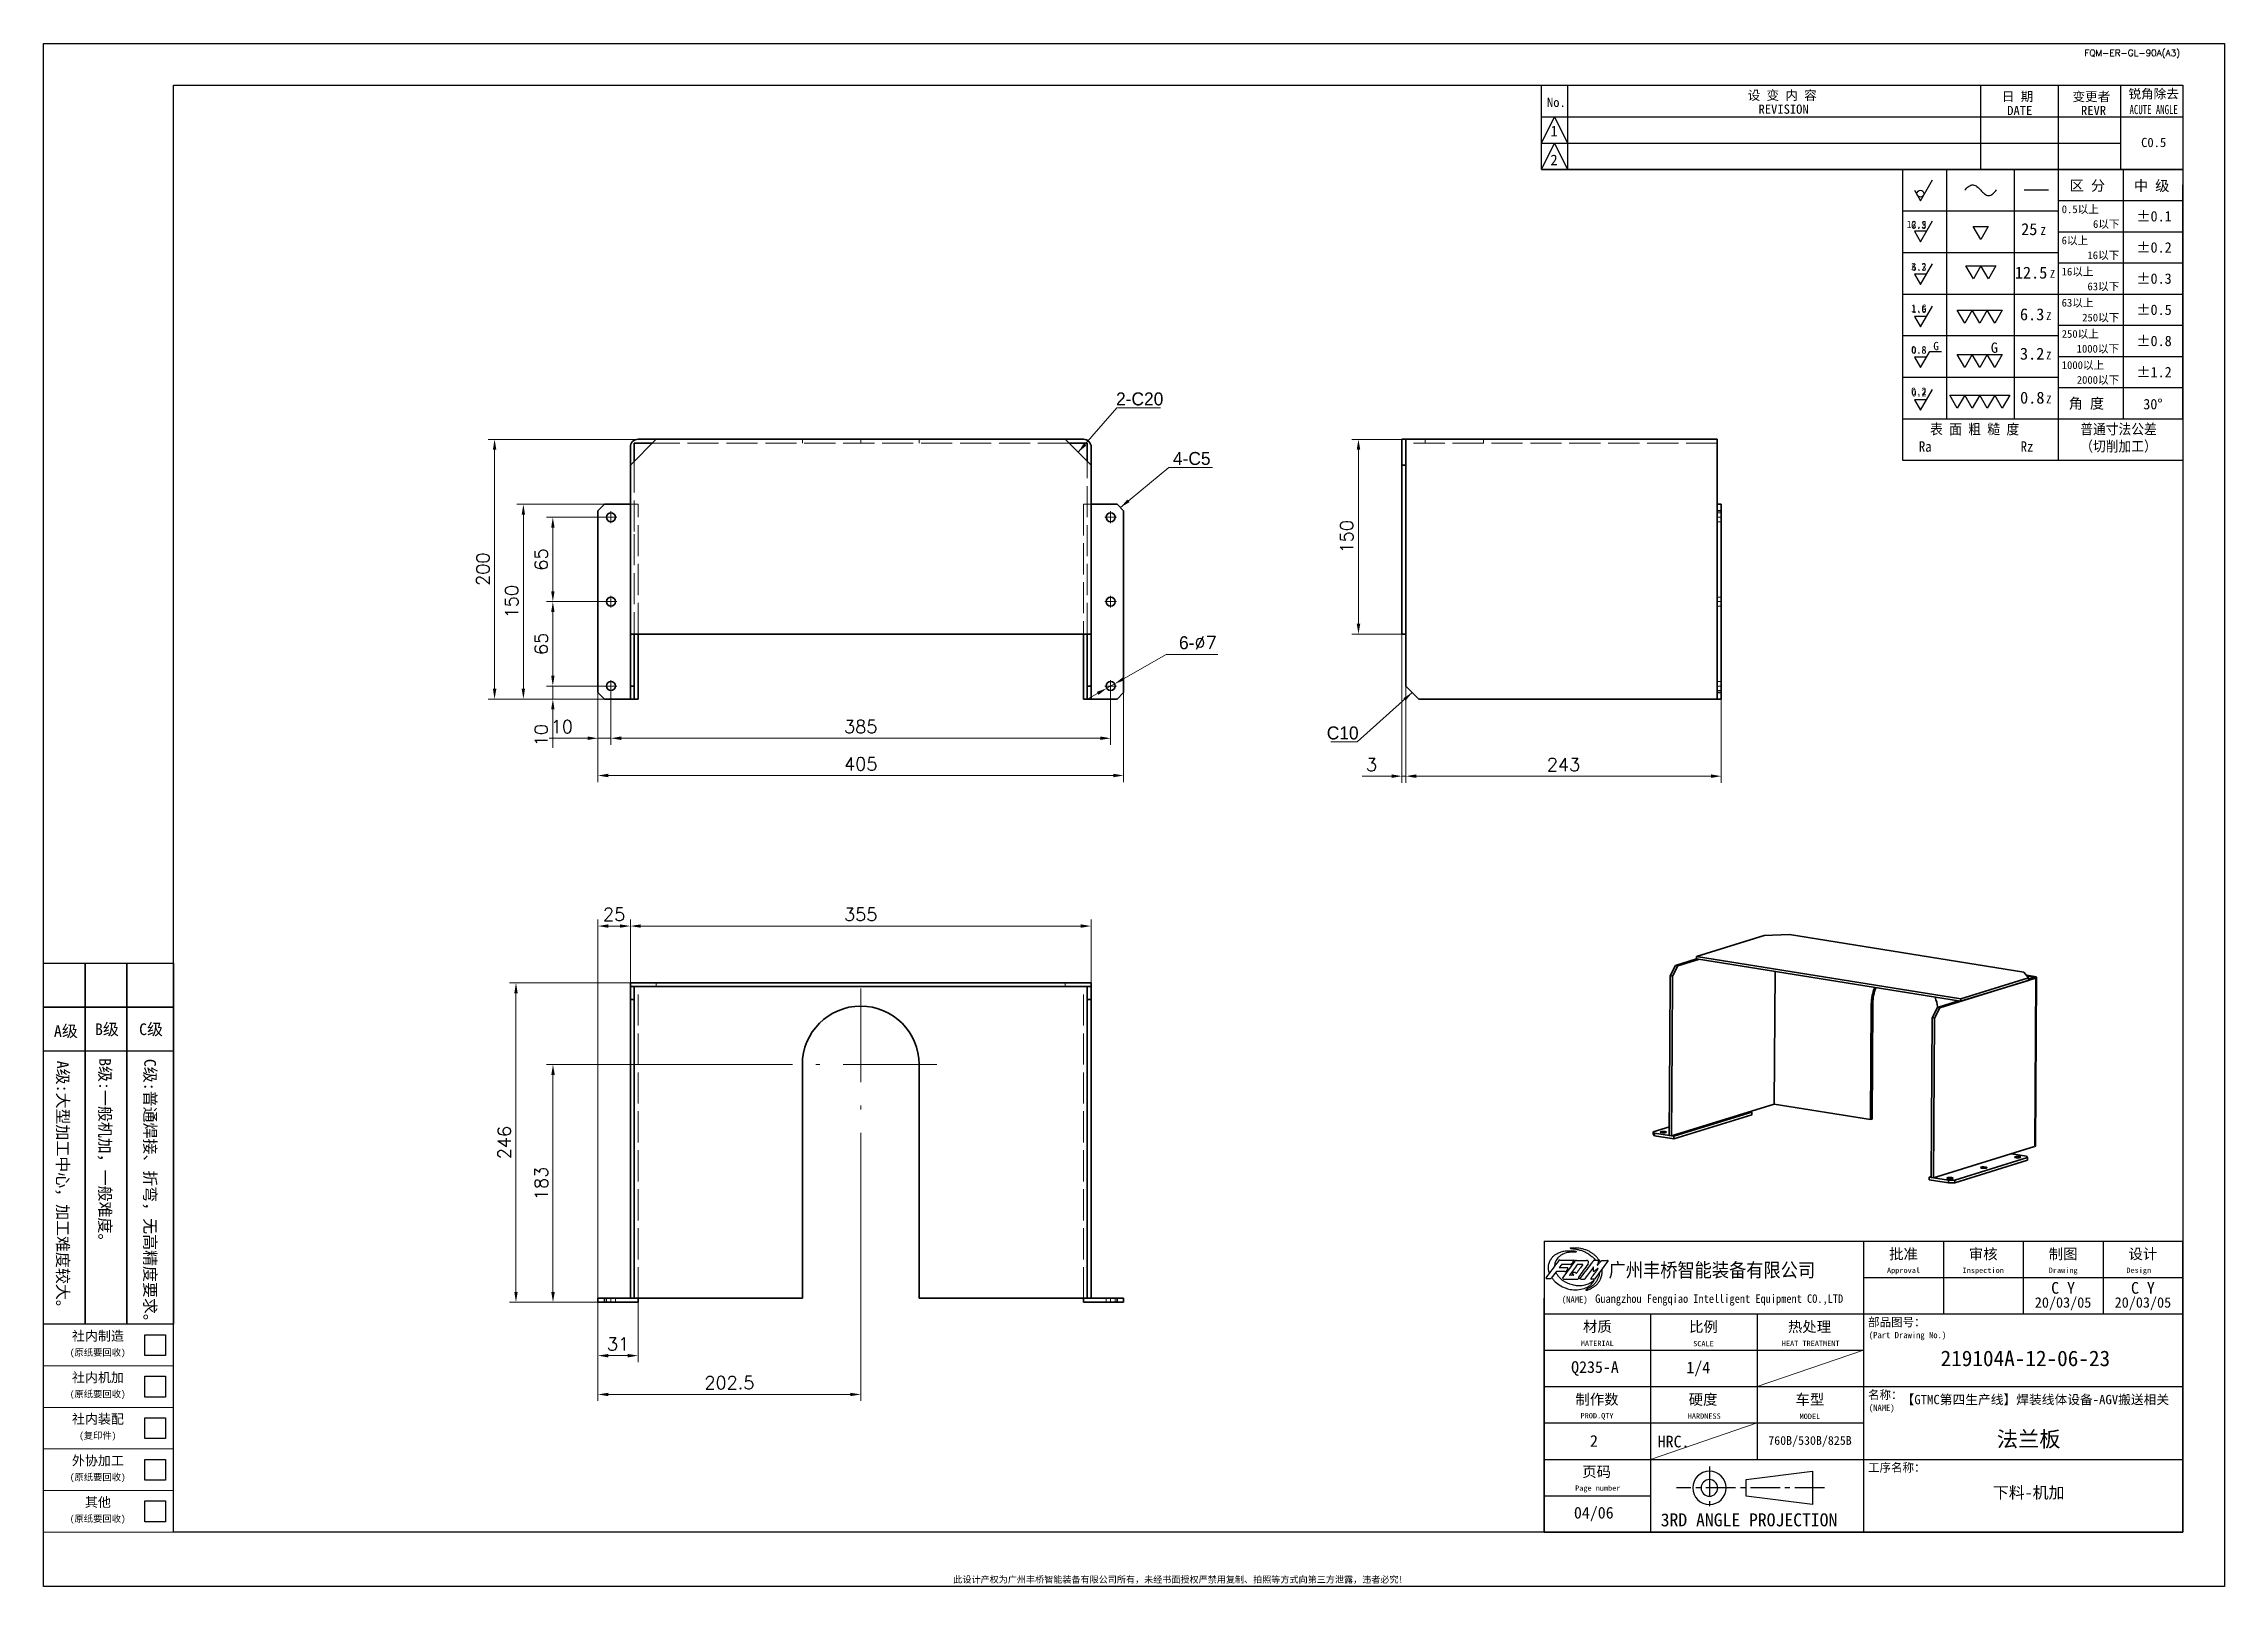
# Model space of a CAD drawing. Header units: millimetres. Extents: x -168473 to -148463, y 295526 to 306160.
# Drawn here: x -160504 to -158824, y 304972 to 306160 of the extents above; entities that cross this region are included whole.
import ezdxf
from ezdxf.enums import TextEntityAlignment as Align

# ---------------------------------------------------------------- set-up
doc = ezdxf.new("R2010")
doc.units = ezdxf.units.MM
for name, pattern in [('CENTER2', [28.575, 19.05, -3.175, 3.175, -3.175]), ('DASHDOT', [18.5, 12, -3, 0.5, -3]), ('DASHED', [15, 12, -3]), ('DASHED2', [9.525, 6.35, -3.175])]:
    doc.linetypes.add(name, pattern=pattern)
for name, color, linetype, lineweight in [('A3', 3, 'Continuous', 20), ('中心线', 2, 'CENTER2', 13), ('图框', 7, 'Continuous', 20), ('尺寸线', 3, 'Continuous', 13), ('文字', 1, 'Continuous', 13), ('细实线', 4, 'Continuous', 25), ('虚线', 2, 'DASHED2', 25)]:
    doc.layers.add(name, color=color, linetype=linetype, lineweight=lineweight)
doc.layers.add('MARK', color=7, linetype='Continuous')
doc.styles.add('CH-1', font='')
doc.styles.add('MX_NOTE_STANDARD', font='txt.shx', dxfattribs={"bigfont": 'extfont.shx'})
doc.styles.get("Standard").update_dxf_attribs({"font": 'txt', "bigfont": 'gbcbig.shx'})
doc.styles.get('CH-1').set_extended_font_data('SimSun')
doc.dimstyles.new('副本04', dxfattribs={"dimscale": 4, "dimtxt": 2.5, "dimasz": 2, "dimexe": 1.25, "dimexo": 0, "dimgap": 1, "dimtad": 1, "dimdsep": 46, "dimtxsty": 'Standard', "dimcen": 0.25, "dimclrd": 3, "dimclre": 3, "dimclrt": 1, "dimadec": 1, "dimazin": 2, "dimtfac": 1, "dimtmove": 0, "dimatfit": 3, "dimfxl": 0, "dimtolj": 1, "dimlwd": -1, "dimlwe": -1, "dimarcsym": 0})
doc.dimstyles.new('副本04$3', dxfattribs={"dimscale": 4, "dimtxt": 2.5, "dimasz": 2, "dimexe": 1.25, "dimexo": 0, "dimgap": 1, "dimtad": 1, "dimtih": 1, "dimtoh": 1, "dimdsep": 46, "dimtxsty": 'Standard', "dimcen": 0.25, "dimclrd": 3, "dimclre": 3, "dimclrt": 1, "dimadec": 1, "dimazin": 2, "dimtfac": 1, "dimtmove": 0, "dimatfit": 3, "dimfxl": 0, "dimtolj": 1, "dimlwd": -1, "dimlwe": -1, "dimarcsym": 0})

msp = doc.modelspace()

# ---------------------------------------------------------------- texts
at = {"layer": '尺寸线', "color": 1, "char_height": 10, "attachment_point": 5}
for s, insert in [('\\A1;{\\Fg13f12d,@extfont2|c134;2-C20}', (-159659.508, 305886.257)), ('\\A1;{\\Fg13f12d,@extfont2|c134;4-C5}', (-159619.399, 305840.395)), ('\\A1;{\\Fg13f12d,@extfont2|c134;C10}', (-159503.135, 305629.018))]:
    msp.add_mtext(s, dxfattribs=dict(at, insert=insert))
at = {"layer": '文字', "color": 1, "linetype": 'Continuous', "style": 'CH-1'}
for s, height, p in [('Q235-A', 9, (-159308.794, 305139.741, -1000.322)), ('1/4', 9, (-159229.209, 305139.741, -1000.322)), ('219104A-12-06-23', 12, (-158977.215, 305147.401, -1000.322)), ('【GTMC第四生产线】焊装线体设备-AGV搬送相关', 7.2, (-158969.518, 305115.909)), ('2', 9, (-159309.559, 305083.915, -1000.322)), ('法兰板', 12, (-158974.663, 305085.561, -1000.322)), ('04/06', 9, (-159309.681, 305027.915, -1000.322))]:
    msp.add_text(s, height=height, dxfattribs=at).set_placement(p, align=Align.MIDDLE)

# ---------------------------------------------------------------- blocks, each defined once
blk = doc.blocks.new('A$C2CD672AE')
for p, q in [((-218.5, -289), (-218.5, 8)), ((-218.5, 8), (201.5, 8)), ((201.5, 8), (201.5, -289)), ((-193.5, 0), (193.5, 0)), ((-193.5, -278.55), (-193.5, 0)), ((69.95, -16.21), (69.95, 0)), ((69.95, 0), (181.5, 0)), ((69.95, 0), (181.5, 0)), ((69.95, 0), (181.5, 0)), ((69.95, 0), (181.5, 0)), ((75.02, 0), (75.02, -16.21)), ((154.5, 0), (154.5, -16.21)), ((154.5, 0), (154.5, -16.21)), ((154.5, 0), (154.5, -16.21)), ((154.5, 0), (154.5, -16.21)), ((154.5, 0), (154.5, -16.21)), ((169.5, 0), (169.5, -16.21)), ((169.5, 0), (169.5, -16.21)), ((169.5, 0), (169.5, -16.21)), ((169.5, 0), (169.5, -16.21)), ((169.5, 0), (169.5, -16.21)), ((181.5, 0), (181.5, -16.21)), ((181.5, 0), (181.5, -16.21)), ((181.5, 0), (181.5, -16.21)), ((181.5, 0), (181.5, -16.21)), ((181.5, 0), (181.5, -16.21)), ((193.5, 0), (193.5, -278.55)), ((69.95, -11.14), (72.49, -6.07)), ((69.95, -6.07), (181.5, -6.07)), ((69.95, -6.07), (181.5, -6.07)), ((69.95, -6.07), (181.5, -6.07)), ((69.95, -6.07), (181.5, -6.07)), ((72.49, -6.07), (75.02, -11.14)), ((181.5, -6.07), (193.5, -6.07)), ((181.5, -6.07), (193.5, -6.07)), ((181.5, -6.07), (193.5, -6.07)), ((181.5, -6.07), (193.5, -6.07)), ((69.95, -16.21), (72.49, -11.14)), ((69.95, -11.14), (181.5, -11.14)), ((69.95, -11.14), (181.5, -11.14)), ((69.95, -11.14), (181.5, -11.14)), ((69.95, -11.14), (181.5, -11.14)), ((72.49, -11.14), (75.02, -16.21)), ((69.95, -16.21), (193.5, -16.21)), ((193.5, -16.21), (69.95, -16.21)), ((69.95, -16.21), (193.5, -16.21)), ((193.5, -278.55), (-193.5, -278.55)), ((201.5, -289), (-218.5, -289))]:
    blk.add_line(p, q)
at = {"style": 'CH-1'}
for s, height, p in [('No.', 1.775, (72.85, -3.33)), ('设 变 内 容', 1.775, (116.34, -1.91)), ('REVISION', 1.775, (116.61, -4.62)), ('日 期', 1.775, (161.67, -2.16)), ('DATE', 1.775, (162.09, -4.87)), ('变更者', 1.775, (175.88, -2.16)), ('REVR', 1.775, (176.3, -4.87)), ('锐角除去', 1.775, (187.88, -1.63)), ('1', 2.03, (72.4, -8.84)), ('C0.5', 1.775, (187.88, -11.03)), ('2', 2.03, (72.4, -14.39))]:
    blk.add_text(s, height=height, dxfattribs=at).set_placement(p, align=Align.MIDDLE)
at = {"style": 'CH-1', "width": 0.7}
blk.add_text('ACUTE ANGLE', height=1.7746, dxfattribs=at).set_placement((187.88, -4.69), align=Align.MIDDLE)
at = {"char_height": 1.25}
for s, insert, width, attachment_point in [('{\\Ftxt,@extfont2|c134;FQM-ER-GL-90A(A3)}', (183.75, 6), 39, 5), ('{\\fSimSun|b1|i0|c134|p2;此设计产权为广州丰桥智能装备有限公司所有，未经书面授权严禁用复制、拍照等方式向第三方泄露，违者必究!}', (0, -288.5), 387, 8)]:
    blk.add_mtext(s, dxfattribs=dict(at, insert=insert, width=width, attachment_point=attachment_point))
blk = doc.blocks.new('A$C32AF00EF')
for p, q in [((-1.44, 2.5), (0, 0)), ((0, 0), (2.89, 5))]:
    blk.add_line(p, q)
blk.add_circle((0, 1.67), 0.833)
blk = doc.blocks.new('A$C553B2148')
for p, q in [((1.44, 0), (-1.44, 0)), ((-1.44, 0), (0, -2.5)), ((0, -2.5), (2.89, 2.5))]:
    blk.add_line(p, q)
at = {"style": 'MX_NOTE_STANDARD'}
blk.add_attdef('12.5', text='', height=1.75, dxfattribs=at).set_placement((1.44, 0.28), align=Align.BOTTOM_RIGHT)
blk = doc.blocks.new('A$C1377093C')
for p, q in [((0, 0), (-1.44, 2.5)), ((-1.44, 2.5), (1.44, 2.5)), ((1.44, 2.5), (0, 0))]:
    blk.add_line(p, q)
blk = doc.blocks.new('A$C6D2D6B6B')
for p, q in [((0, 0), (-1.44, 2.5)), ((-1.44, 2.5), (1.44, 2.5)), ((1.44, 2.5), (0, 0)), ((1.44, 2.5), (4.33, 2.5)), ((2.89, 0), (1.44, 2.5)), ((4.33, 2.5), (2.89, 0))]:
    blk.add_line(p, q)
blk = doc.blocks.new('A$C62DD302B')
for p, q in [((-2.89, 0), (-4.33, 2.5)), ((-4.33, 2.5), (-1.44, 2.5)), ((-1.44, 2.5), (-2.89, 0)), ((-1.44, 2.5), (1.44, 2.5)), ((0, 0), (-1.44, 2.5)), ((1.44, 2.5), (0, 0)), ((2.89, 0), (1.44, 2.5)), ((1.44, 2.5), (4.33, 2.5)), ((4.33, 2.5), (2.89, 0))]:
    blk.add_line(p, q)
blk = doc.blocks.new('A$C077E39D2')
for p, q in [((-4.33, -2.5), (-5.77, 0)), ((-5.77, 0), (-2.89, 0)), ((-2.89, 0), (-4.33, -2.5)), ((-2.89, 0), (0, 0)), ((-1.44, -2.5), (-2.89, 0)), ((0, 0), (-1.44, -2.5)), ((1.44, -2.5), (0, 0)), ((0, 0), (2.89, 0)), ((2.89, 0), (1.44, -2.5)), ((4.33, -2.5), (2.89, 0)), ((2.89, 0), (5.77, 0)), ((5.77, 0), (4.33, -2.5))]:
    blk.add_line(p, q)
blk = doc.blocks.new('A$C09D43E00')
for p, q in [((1.15, 2), (-1.15, 2)), ((-1.15, 2), (0, 0)), ((0, 0), (1.78, 3.08)), ((1.78, 3.08), (4.07, 3.08))]:
    blk.add_line(p, q)
at = {"style": 'MX_NOTE_STANDARD'}
blk.add_attdef('12.5', text='', height=1.4, dxfattribs=at).set_placement((1.15, 2.22), align=Align.BOTTOM_RIGHT)
at = {"layer": '细实线', "color": 0, "style": 'CH-1'}
blk.add_text('G', height=1.6, dxfattribs=at).set_placement((2.47, 3.33))
blk = doc.blocks.new('A$C339E5D7D')
for p, q in [((-2.89, 0), (-4.33, 2.5)), ((-4.33, 2.5), (-1.44, 2.5)), ((-1.44, 2.5), (-2.89, 0)), ((-1.44, 2.5), (1.44, 2.5)), ((0, 0), (-1.44, 2.5)), ((1.44, 2.5), (0, 0)), ((2.89, 0), (1.44, 2.5)), ((1.44, 2.5), (4.33, 2.5)), ((4.33, 2.5), (2.89, 0))]:
    blk.add_line(p, q)
at = {"layer": '细实线', "color": 0, "style": 'CH-1'}
blk.add_text('G', height=2, dxfattribs=at).set_placement((2.13, 2.81))
blk = doc.blocks.new('54')
for p, q in [((5360.79, 6053.19), (5468.79, 6053.19)), ((5468.79, 6047.19), (5468.79, 5957.19)), ((5468.79, 6047.19), (5468.79, 5957.19)), ((5468.79, 5957.19), (5468.79, 6047.19)), ((5468.79, 6047.19), (5468.79, 5957.19)), ((5468.79, 6047.19), (5468.79, 5957.19)), ((5468.79, 6047.19), (5468.79, 5957.19)), ((5468.79, 6047.19), (5468.79, 5957.19)), ((5468.79, 6047.19), (5468.79, 5957.19)), ((5468.79, 6047.19), (5468.79, 5957.19)), ((5468.79, 5957.19), (5468.79, 6047.19)), ((5468.79, 6047.19), (5468.79, 5957.19)), ((5468.79, 6047.19), (5468.79, 5957.19)), ((5468.79, 6047.19), (5468.79, 5957.19)), ((5468.79, 6047.19), (5468.79, 5957.19))]:
    blk.add_line(p, q)
at = {"layer": '细实线', "color": 0, "linetype": 'Continuous'}
for p, q in [((5360.79, 6053.19), (5360.79, 5941.19)), ((5377.79, 6053.19), (5377.79, 5957.19)), ((5403.79, 6053.19), (5403.79, 5957.19)), ((5420.79, 6053.19), (5420.79, 5941.19)), ((5445.79, 6053.19), (5445.79, 5957.19)), ((5468.79, 6053.19), (5468.79, 5941.19)), ((5407.7, 6045.29), (5417.04, 6045.29)), ((5420.79, 6041.19), (5468.79, 6041.19)), ((5468.79, 6047.19), (5468.79, 5957.19)), ((5468.79, 6047.19), (5468.79, 5957.19)), ((5468.79, 6047.19), (5468.79, 5957.19)), ((5360.79, 6037.19), (5420.79, 6037.19)), ((5420.79, 6029.19), (5468.79, 6029.19)), ((5360.79, 6021.19), (5420.79, 6021.19)), ((5420.79, 6017.19), (5468.79, 6017.19)), ((5360.79, 6005.19), (5420.79, 6005.19)), ((5420.79, 6005.19), (5468.79, 6005.19)), ((5420.79, 5993.19), (5468.79, 5993.19)), ((5360.79, 5989.19), (5420.79, 5989.19)), ((5420.79, 5981.19), (5468.79, 5981.19)), ((5360.79, 5973.19), (5420.79, 5973.19)), ((5420.79, 5969.19), (5468.79, 5969.19)), ((5360.79, 5957.19), (5468.79, 5957.19)), ((5360.79, 5957.19), (5468.79, 5957.19)), ((5360.79, 5941.19), (5468.79, 5941.19))]:
    blk.add_line(p, q, dxfattribs=at)
at = {"layer": '细实线', "color": 0, "linetype": 'Continuous', "start_tangent": (0.606347, 0.7952), "end_tangent": (0.584547, 0.81136)}
blk.add_spline([(5384.88, 6045.23), (5386.3, 6046.61), (5387.98, 6047.24), (5389.51, 6046.59), (5390.93, 6045.19), (5392.37, 6043.78), (5393.91, 6043.13), (5395.61, 6043.82), (5397.01, 6045.27)], degree=3, dxfattribs=at)
for name, p, xscale, yscale, zscale in [('A$C32AF00EF', (5367.73, 6041.13), 1.600000000000364, 1.600000000000364, 1.600000000000364), ('A$C1377093C', (5390.94, 6026.26), 2, 2, 2), ('A$C6D2D6B6B', (5388.15, 6011.08), 2, 2, 2), ('A$C62DD302B', (5390.57, 5993.94), 2, 2, 2), ('A$C077E39D2', (5390.57, 5966.26), 2, 2, 2)]:
    blk.add_blockref(name, p, dxfattribs=dict(xscale=xscale, yscale=yscale, zscale=zscale))
ref = blk.add_blockref('A$C553B2148', (5367.73, 6029.35), dxfattribs=dict(xscale=1.600000000000364, yscale=1.600000000000364, zscale=1.600000000000364))
ref.add_attrib('12.5', '12.5', dxfattribs={"height": 2.8, "style": 'CH-1'}).set_placement((5370.04, 6029.8), align=Align.BOTTOM_RIGHT)
ref = blk.add_blockref('A$C553B2148', (5367.73, 6012.86), dxfattribs=dict(xscale=1.600000000000364, yscale=1.600000000000364, zscale=1.600000000000364))
ref.add_attrib('12.5', '6.3', dxfattribs={"height": 2.8, "style": 'CH-1'}).set_placement((5370.04, 6013.31), align=Align.BOTTOM_RIGHT)
ref = blk.add_blockref('A$C553B2148', (5367.73, 5996.56), dxfattribs=dict(xscale=1.600000000000364, yscale=1.600000000000364, zscale=1.600000000000364))
ref.add_attrib('12.5', '1.6', dxfattribs={"height": 2.8, "style": 'CH-1'}).set_placement((5370.04, 5997.01), align=Align.BOTTOM_RIGHT)
at = {"lineweight": 35}
ref = blk.add_blockref('A$C09D43E00', (5367.73, 5976.92), dxfattribs=dict(at, xscale=2, yscale=2, zscale=2))
ref.add_attrib('12.5', '0.8', dxfattribs={"height": 2.8, "style": 'CH-1'}).set_placement((5370.04, 5981.37), align=Align.BOTTOM_RIGHT)
at = {"lineweight": 35, "xscale": 2, "yscale": 2, "zscale": 2}
blk.add_blockref('A$C339E5D7D', (5390.57, 5976.92), dxfattribs=at)
ref = blk.add_blockref('A$C553B2148', (5367.73, 5964.47), dxfattribs=dict(xscale=1.600000000000364, yscale=1.600000000000364, zscale=1.600000000000364))
ref.add_attrib('12.5', '0.2', dxfattribs={"height": 2.8, "style": 'CH-1'}).set_placement((5370.04, 5964.92), align=Align.BOTTOM_RIGHT)
at = {"style": 'CH-1', "width": 0.9}
for s, p in [('表 面 粗 糙 度', (5388.59, 5953.25)), ('普通寸法公差', (5444.02, 5953.25)), ('Ra              Rz', (5389.17, 5946.45)), ('（切削加工）', (5444.02, 5946.67))]:
    blk.add_text(s, height=4, dxfattribs=at).set_placement(p, align=Align.MIDDLE)
at = {"layer": '细实线', "color": 0, "style": 'CH-1'}
for s, height, p in [('区 分', 4, (5432.03, 6046.97)), ('中 级', 4, (5456.79, 6046.97)), ('0.5以上', 3, (5429.3, 6037.89)), ('6以下', 3, (5439.3, 6032.14)), ('6以上', 3, (5427.22, 6025.89)), ('16以上', 3, (5428.26, 6013.89)), ('16以下', 3, (5438.2, 6020.14)), ('63以下', 3, (5438.2, 6008.14)), ('63以上', 3, (5428.26, 6001.89)), ('250以下', 3, (5437.19, 5996.14)), ('250以上', 3, (5429.3, 5989.89)), ('1000以下', 3, (5436.08, 5984.14)), ('1000以上', 3, (5430.33, 5977.89)), ('2000以下', 3, (5436.13, 5972.14)), ('角 度', 4, (5431.63, 5963.15))]:
    blk.add_text(s, height=height, dxfattribs=at).set_placement(p, align=Align.MIDDLE)
for s, height, p in [('6.3', 2.944, (5364.07, 6030.28)), ('25', 4.6, (5406.51, 6027.88)), ('%%P0.1', 4, (5450.91, 6033.15)), ('Z', 3, (5414, 6027.96)), ('%%P0.2', 4, (5450.91, 6021.15)), ('3.2', 2.944, (5364.07, 6014.28)), ('12.5', 4.6, (5404.08, 6011.13)), ('Z', 3, (5417.58, 6011.47)), ('%%P0.3', 4, (5450.91, 6009.15)), ('1.6', 2.944, (5364.07, 5998.28)), ('6.3', 4.6, (5406.05, 5995.09)), ('Z', 3, (5416.15, 5995.17)), ('%%P0.5', 4, (5450.91, 5997.15)), ('%%P0.8', 4, (5450.91, 5985.15)), ('0.8', 2.944, (5364.07, 5982.28)), ('3.2', 4.6, (5406.05, 5979.93)), ('Z', 3, (5416.15, 5980.01)), ('%%P1.2', 4, (5450.91, 5973.15)), ('0.2', 2.944, (5364.07, 5966.28)), ('0.8', 4.6, (5406.1, 5963)), ('Z', 3, (5416.15, 5963.08)), ('30°', 4, (5453.55, 5960.81))]:
    blk.add_text(s, height=height, dxfattribs=at).set_placement(p)
blk = doc.blocks.new('A$C34C2392C')
at = {"linetype": 'CENTER2', "ltscale": 0.3}
for p, q in [((16.64, 0), (-11.88, 0)), ((-5.53, 4.13), (-5.53, -4.13))]:
    blk.add_line(p, q, dxfattribs=at)
for p, q in [((1.54, 1.6), (14.34, 3.2)), ((1.54, -1.6), (1.54, 1.6)), ((14.34, 3.2), (14.34, -3.2)), ((14.34, -3.2), (1.54, -1.6))]:
    blk.add_line(p, q)
for radius in [3.2, 1.6]:
    blk.add_arc((-5.53, 0), radius, 0, 359.9894)
blk = doc.blocks.new('A$C67844AE1')
for p, q in [((-492, 112), (0, 112)), ((-246, 112), (-246, -112)), ((-184.5, 112), (-184.5, 56)), ((-123, 112), (-123, 56)), ((-61.5, 112), (-61.5, 56)), ((0, -112), (0, 112)), ((-492, 68), (-492, -112)), ((-492, 68), (-492, -112)), ((-492, -112), (-492, 68)), ((-492, 68), (-492, -112)), ((-492, 68), (-492, -112)), ((-492, 68), (-492, -112)), ((-492, 68), (-492, -112)), ((-492, 68), (-492, -112)), ((-492, 68), (-492, -112)), ((-492, -112), (-492, 68)), ((-492, 68), (-492, -112)), ((-492, 68), (-492, -112)), ((-492, 68), (-492, -112)), ((-492, 68), (-492, -112)), ((-246, 84), (0, 84)), ((-492, 56), (0, 56)), ((-410, 56), (-410, -112)), ((-328, 56), (-328, -56)), ((-492, 28), (-246, 28)), ((-492, 0), (0, 0)), ((-492, -28), (-246, -28)), ((-492, -56), (0, -56)), ((-492, -84), (-410, -84)), ((-492, -112), (0, -112))]:
    blk.add_line(p, q)
at = {"color": 4, "ltscale": 0.5}
for p, q in [((-482.7, 88.4), (-486.5, 83.4)), ((-478.7, 93.9), (-480.4, 91.7)), ((-468.4, 96.5), (-477.7, 84.1)), ((-473.8, 90.8), (-475.1, 88.9)), ((-469.3, 85.8), (-472.6, 85.8)), ((-469.2, 85.9), (-470.1, 87.3)), ((-467.8, 87.8), (-469.9, 87.8)), ((-467.8, 87.8), (-467.4, 87.1)), ((-467.1, 97.2), (-459.4, 97.2)), ((-451, 97.2), (-453.6, 97.2)), ((-452.7, 83.1), (-442.9, 96.3)), ((-447.5, 97.2), (-443.3, 97.2)), ((-487, 83.1), (-490.1, 83.1)), ((-477, 82.8), (-466, 82.8)), ((-463.8, 82.8), (-461.4, 82.8))]:
    blk.add_line(p, q, dxfattribs=at)
for centre, radius, start, end in [((-490.1, 83.7), 0.547, 143.2146, 270), ((-482.3, 88.1), 0.547, 90, 142.7804), ((-480, 96.4), 1.09, 90, 143.2146), ((-480.4, 91.7), 0.0547, 142.9576, 270), ((-478.7, 93.9), 0.0547, 90, 142.9576), ((-477, 83.6), 0.821, 143.1791, 270), ((-472.6, 85.8), 0.0547, 143.2802, 270), ((-471.7, 94.5), 0.547, 270, 322.847), ((-469.3, 85.8), 0.0547, 270, 30.8735), ((-469.2, 97.2), 0.219, 322.847, 90), ((-467.1, 95.6), 1.64, 90, 143.1791), ((-467.4, 87.1), 0.0547, 209.8404, 323.8117), ((-466.4, 94.1), 0.0547, 90, 143.2802), ((-462.2, 94.1), 0.0547, 323.8117, 90), ((-459.4, 95.6), 1.64, 323.504, 90), ((-454.1, 91.8), 0.137, 354.5829, 143.4402), ((-453.6, 96.7), 0.547, 90, 142.7605), ((-450.5, 90.9), 0.137, 323.3038, 127.2693), ((-443.3, 96.6), 0.547, 323.5154, 90), ((-487, 83.7), 0.547, 270, 322.7804), ((-463.8, 83.4), 0.547, 142.7605, 270), ((-461.4, 83.6), 0.821, 270, 323.3415), ((-455.8, 83.1), 0.274, 143.387, 270), ((-453.1, 83.4), 0.547, 270, 323.5154)]:
    blk.add_arc(centre, radius, start, end, dxfattribs=at)
at = {"color": 3, "ltscale": 0.5}
for points, knots in [([(-488, 87.4), (-488.3, 88.2), (-488.6, 89.5), (-488.8, 91.4), (-488.7, 93), (-488.5, 94.5), (-488, 95.9), (-487.3, 97.3), (-486.5, 98.5), (-485.6, 99.9), (-484.1, 101.2), (-482.1, 102.5), (-479.6, 103.7), (-476.6, 104.5), (-473.5, 104.7), (-470.8, 104.7), (-469, 104.5), (-468.1, 104.3), (-467.6, 104.2), (-467.4, 104.1), (-467.4, 103.8), (-467.5, 103.6), (-467.7, 103.6), (-467.8, 103.6)], [0.033361, 0.033361, 0.033361, 0.033361, 0.471833, 0.793856, 1.06763, 1.327784, 1.632518, 1.904259, 2.171672, 2.434164, 2.811787, 3.221221, 3.771763, 4.287691, 4.918993, 5.487196, 5.736969, 5.935719, 6.004988, 6.011363, 6.068145, 6.111246, 6.151841, 6.151841, 6.151841, 6.151841]), ([(-467.8, 103.6), (-468.7, 103.6), (-471.1, 103.6), (-474.8, 103.2), (-478.3, 101.8), (-481.1, 99.8), (-483, 97.3), (-484, 94.8), (-484, 93.4), (-483.9, 92.9)], [0, 0, 0, 0, 0.511401, 1.333961, 2.006207, 2.544799, 3.201133, 3.690752, 3.982461, 3.982461, 3.982461, 3.982461]), ([(-471.9, 106.8), (-471.9, 106.8), (-471.9, 106.9), (-471.1, 106.9), (-470.1, 107), (-468.3, 106.9), (-466.3, 106.9), (-463.9, 106.7), (-461.4, 105.9), (-458.9, 105.1), (-456.8, 104), (-455, 102.8), (-453.4, 101.6), (-451.6, 99.9), (-450.3, 98.1), (-449.4, 96.7), (-449.1, 95.9), (-449, 95.7)], [0, 0, 0, 0, 0.013513, 0.041806, 0.340693, 0.661167, 1.001786, 1.450195, 1.93793, 2.441413, 2.919246, 3.201062, 3.624217, 4.053268, 4.510623, 4.853859, 4.962074, 4.962074, 4.962074, 4.962074]), ([(-453.9, 81.8), (-454.2, 81.5), (-455.1, 80.3), (-457.5, 79.1), (-460.3, 78.2), (-463.1, 77.6), (-465.7, 77.6), (-468.2, 77.7), (-470.3, 78.3), (-472.4, 78.9), (-474.6, 79.8), (-476.8, 81.1), (-479, 82.6), (-480.7, 84.6), (-482.1, 86.3), (-482.8, 87.5), (-483, 88)], [0, 0, 0, 0, 0.227272, 0.804496, 1.430419, 1.862632, 2.367125, 2.88024, 3.204387, 3.579335, 4.036384, 4.516387, 4.985288, 5.507707, 5.907232, 6.223175, 6.223175, 6.223175, 6.223175]), ([(-449.4, 87.5), (-449.5, 86.9), (-449.6, 86.1), (-449.9, 84.8), (-450.4, 83.8), (-450.8, 82.6), (-451.5, 81.6), (-452.2, 80.2), (-453.2, 79.2), (-454.3, 78), (-455.6, 77.1), (-457, 76.1), (-458.4, 75.4), (-459.2, 74.9), (-459.9, 74.7), (-459.9, 74.2), (-459.7, 74.2), (-459.5, 74.2)], [0.004933, 0.004933, 0.004933, 0.004933, 0.333622, 0.498315, 0.724349, 0.934741, 1.17012, 1.401267, 1.780901, 1.94954, 2.292483, 2.648069, 2.865789, 3.139575, 3.199954, 3.253921, 3.331828, 3.331828, 3.331828, 3.331828]), ([(-459.5, 74.2), (-459.1, 74.3), (-457.8, 74.6), (-455.9, 75.5), (-453.8, 76.8), (-452, 78), (-450.5, 79.8), (-449.2, 81.6), (-448.2, 83.9), (-447.3, 86.8), (-447.3, 89.1), (-447.3, 90.4)], [0, 0, 0, 0, 0.196818, 0.752706, 1.133972, 1.558354, 1.94217, 2.414014, 2.774875, 3.316286, 4.02771, 4.02771, 4.02771, 4.02771]), ([(-486.1, 83.9), (-485.6, 83.2), (-484.1, 81), (-480.4, 78), (-475.7, 75.7), (-470.4, 74.5), (-465.2, 74.6), (-460.4, 75.6), (-456.8, 77.7), (-454.7, 79.8), (-453.7, 81.1), (-453.4, 81.9), (-453.8, 82), (-453.8, 81.9), (-453.9, 81.8)], [0.008574, 0.008574, 0.008574, 0.008574, 0.511088, 1.461558, 2.551285, 3.372869, 4.408758, 5.360341, 6.07413, 6.646139, 6.965728, 7.014048, 7.055407, 7.097199, 7.097199, 7.097199, 7.097199])]:
    blk.add_open_spline(points, degree=3, knots=knots, dxfattribs=at)
blk.add_spline([(-471.9, 106.8), (-471.8, 106.5), (-471.3, 106.3), (-470, 106.2), (-468.7, 106), (-466.8, 105.7), (-464.7, 105.2), (-462.9, 104.7), (-461.1, 104), (-459.4, 103.1), (-457.9, 102.2), (-455.3, 100.3), (-454.1, 99.3), (-453.6, 98.7), (-452.3, 97.2)], degree=3, dxfattribs=at)
at = {"color": 4, "ltscale": 0.5}
for points, knots in [([(-480.8, 97), (-480.9, 96.9), (-481, 96.8), (-481.1, 96.7), (-484.3, 92.4), (-487.4, 88.2), (-490.6, 84)], [-0.084236, -0.084236, -0.084236, -0.084236, 0, 0, 0, 2.885251, 2.885251, 2.885251, 2.885251]), ([(-480, 97.5), (-479.8, 97.5), (-479.7, 97.5), (-479.5, 97.5), (-479.5, 97.5), (-479.5, 97.5), (-479.5, 97.5), (-476.4, 97.5), (-473.2, 97.5), (-470.1, 97.5), (-470.1, 97.5), (-470.1, 97.5), (-470.1, 97.5), (-469.8, 97.5), (-469.5, 97.5), (-469.2, 97.5)], [-0.077734, -0.077734, -0.077734, -0.077734, 0, 0, 0, 0, 0, 0, 1.729211, 1.729211, 1.729211, 1.729211, 1.729211, 1.729211, 1.885805, 1.885805, 1.885805, 1.885805]), ([(-471.7, 94), (-471.7, 94), (-471.7, 94), (-471.8, 94), (-471.8, 94), (-471.8, 94), (-471.8, 94), (-474.1, 94), (-476.4, 94), (-478.7, 94)], [-0.012966, -0.012966, -0.012966, -0.012966, 0, 0, 0, 0, 0, 0, 1.257183, 1.257183, 1.257183, 1.257183]), ([(-469, 97.1), (-469.2, 96.9), (-469.4, 96.7), (-469.5, 96.5), (-469.5, 96.5), (-469.5, 96.5), (-469.5, 96.5), (-470, 95.8), (-470.6, 95.1), (-471.1, 94.4), (-471.1, 94.4), (-471.1, 94.4), (-471.1, 94.4), (-471.2, 94.3), (-471.2, 94.3), (-471.3, 94.2)], [-0.1423966, -0.1423966, -0.1423966, -0.1423966, 0, 0, 0, 0, 0, 0, 0.4822707, 0.4822707, 0.4822707, 0.4822707, 0.4822707, 0.4822707, 0.529029, 0.529029, 0.529029, 0.529029]), ([(-469.9, 87.8), (-470, 87.8), (-470, 87.8), (-470.1, 87.7), (-470.2, 87.7), (-470.2, 87.6), (-470.2, 87.5), (-470.1, 87.4), (-470.1, 87.3), (-470.1, 87.3)], [0, 0, 0, 0, 0.0189462, 0.0330559, 0.0436533, 0.0575788, 0.0766083, 0.0956988, 0.1082528, 0.1082528, 0.1082528, 0.1082528]), ([(-454.1, 97), (-454.2, 96.8), (-454.4, 96.6), (-454.5, 96.4), (-457.7, 92.2), (-460.8, 88.1), (-464, 84), (-464, 83.9), (-464.1, 83.8), (-464.2, 83.7)], [-0.140102, -0.140102, -0.140102, -0.140102, 0, 0, 0, 2.844058, 2.844058, 2.844058, 2.913465, 2.913465, 2.913465, 2.913465]), ([(-456, 83.3), (-455.9, 83.5), (-455.7, 83.7), (-455.6, 83.9), (-455.6, 83.9), (-455.6, 83.9), (-455.6, 83.9), (-453.8, 86.2), (-452.1, 88.5), (-450.4, 90.9)], [-0.132838, -0.132838, -0.132838, -0.132838, 0, 0, 0, 0, 0, 0, 1.591518, 1.591518, 1.591518, 1.591518]), ([(-451, 97.2), (-451, 97.2), (-450.8, 97.2), (-450.4, 97), (-450.2, 96.5), (-450.3, 95.9), (-450.5, 95.2), (-450.8, 94.5), (-451, 94), (-451.1, 93.7), (-451.1, 93.6), (-451, 93.6), (-450.8, 93.6), (-450.5, 94), (-450, 94.6), (-449.2, 95.5), (-448.6, 96.3), (-448, 96.8), (-447.7, 97.1), (-447.5, 97.2)], [0, 0, 0, 0, 0.047379, 0.11361, 0.198731, 0.32589, 0.467244, 0.599055, 0.733672, 0.758899, 0.77069, 0.790267, 0.820293, 0.867992, 1.054564, 1.278066, 1.476304, 1.62487, 1.711224, 1.711224, 1.711224, 1.711224])]:
    blk.add_open_spline(points, degree=3, knots=knots, dxfattribs=at)
for points in [[(-476, 88.6), (-478.1, 88.6), (-480.2, 88.6), (-482.3, 88.6)], [(-474.4, 91.6), (-476.4, 91.6), (-478.4, 91.6), (-480.4, 91.6)], [(-466.4, 94.2), (-468.5, 91.4), (-470.5, 88.6), (-472.6, 85.9)], [(-462.2, 94.1), (-463.9, 91.8), (-465.6, 89.4), (-467.3, 87.1)], [(-466.4, 94.2), (-465, 94.2), (-463.6, 94.2), (-462.2, 94.2)], [(-458.1, 94.6), (-460.6, 91.2), (-463.1, 87.8), (-465.6, 84.4)], [(-454.2, 91.9), (-456, 89.4), (-457.9, 86.9), (-460.7, 83.1)], [(-454.1, 89.6), (-454.1, 90.3), (-454, 91.1), (-453.9, 91.8)], [(-453.1, 89.1), (-452.3, 89.7), (-451.4, 90.4), (-450.6, 91.1)], [(-455.8, 82.9), (-454.9, 82.9), (-454, 82.9), (-453.1, 82.9)]]:
    blk.add_open_spline(points, degree=3, dxfattribs=at)
for points in [[(-476, 88.6), (-475.6, 88.6), (-475.4, 88.7), (-475.3, 88.7), (-475.1, 88.9)], [(-473.8, 90.8), (-473.7, 91), (-473.7, 91.2), (-473.8, 91.4), (-474, 91.5), (-474.2, 91.6), (-474.4, 91.6)], [(-465.6, 84.4), (-465.6, 84.3), (-465.6, 84.2), (-465.5, 84), (-465.4, 83.8), (-465.2, 83.4), (-465.1, 83.3), (-465.1, 83.1), (-465.4, 83), (-465.7, 82.9), (-466, 82.8)], [(-454.1, 89.6), (-454.2, 89.2), (-454.1, 89), (-454, 88.8), (-453.8, 88.8), (-453.6, 88.8), (-453.4, 88.9), (-453.1, 89.1)]]:
    blk.add_spline(points, degree=3, dxfattribs=at)
at = {"layer": '细实线', "color": 0, "linetype": 'Continuous'}
for p, q in [((-492, 112), (-492, 56)), ((-492, 68), (-492, -112)), ((-492, 68), (-492, -112)), ((-492, 68), (-492, -112))]:
    blk.add_line(p, q, dxfattribs=at)
at = {"lineweight": 35, "xscale": 4, "yscale": 4, "zscale": 4}
blk.add_blockref('A$C34C2392C', (-342.6, -78), dxfattribs=at)
at = {"style": 'CH-1'}
for s, height, p in [('批准', 8.11, (-215.2, 102.3)), ('审核', 8.11, (-153.8, 102.3)), ('制图', 8.11, (-92.2, 102.3)), ('设计', 8.11, (-30.8, 102.3)), ('Approval', 4.06, (-215.2, 89.1)), ('Inspection', 4.06, (-153.8, 89.1)), ('Drawing', 4.06, (-92.2, 89.1)), ('Design  ', 4.06, (-30.8, 89.1)), ('比例', 8.11, (-369.3, 46.3)), ('MATERIAL', 4.06, (-451.1, 33.3)), ('SCALE', 4.06, (-369.3, 33.1)), ('制作数', 8.11, (-451.3, -9.7)), ('车型', 8.11, (-287.3, -9.7)), ('PROD.QTY', 4.06, (-451.3, -22.9)), ('MODEL', 4.06, (-287.3, -22.9)), ('3RD ANGLE PROJECTION', 10, (-334.2, -102.6))]:
    blk.add_text(s, height=height, dxfattribs=at).set_placement(p, align=Align.MIDDLE)
at = {"lineweight": 35, "style": 'CH-1'}
for s, height, p in [('(NAME)', 4.87, (-478.4, 64.7)), ('部品图号：', 6.49, (-242.5, 46.4)), ('(Part Drawing No.)', 4.868, (-241.9, 37.3)), ('名称：', 6.49, (-242.5, -9.6)), ('(NAME)', 4.87, (-241.9, -18.7)), ('工序名称：', 6.49, (-242.5, -65.6))]:
    blk.add_text(s, height=height, dxfattribs=at).set_placement(p)
at = {"style": 'CH-1'}
blk.add_text('材质', height=8.11, dxfattribs=at).set_placement((-462.1, 42.2))
at = {"lineweight": 35, "style": 'CH-1'}
for s, height, p in [('热处理', 8.11, (-287.6, 46.3)), ('HEAT TREATMENT', 4.055, (-286.7, 33.3)), ('硬度', 8.11, (-369.6, -9.7)), ('HARDNESS', 4.06, (-368.7, -22.7)), ('HRC.', 9, (-392.3, -42.3, -1000.3)), ('页码', 8.11, (-451.6, -65.7)), ('Page number', 4.055, (-450.7, -78.7))]:
    blk.add_text(s, height=height, dxfattribs=at).set_placement(p, align=Align.MIDDLE)
at = {"layer": 'MARK', "style": 'CH-1', "width": 0.9}
blk.add_text('广州丰桥智能装备有限公司', height=10.8, dxfattribs=at).set_placement((-442.4, 84.4))
at = {"layer": 'MARK', "insert": (-452.7, 71), "char_height": 6.5, "width": 556.951, "attachment_point": 1, "style": 'CH-1'}
blk.add_mtext('{\\W0.9;Guangzhou Fengqiao Intelligent Equipment CO.,LTD}', dxfattribs=at)
blk = doc.blocks.new('fenlei')
at = {"layer": '图框'}
for points in [[(-25, 32), (0, 32), (0, 40), (-25, 40)], [(-25, 24), (0, 24), (0, 32), (-25, 32)], [(-25, 16), (0, 16), (0, 24), (-25, 24)], [(-25, 8), (0, 8), (0, 16), (-25, 16)], [(-25, 0), (0, 0), (0, 8), (-25, 8)]]:
    blk.add_lwpolyline(points, close=True, dxfattribs=at)
at = {"layer": '细实线'}
for points in [[(-5.5, 38), (-1.5, 38), (-1.5, 34), (-5.5, 34)], [(-5.5, 30), (-1.5, 30), (-1.5, 26), (-5.5, 26)], [(-5.5, 22), (-1.5, 22), (-1.5, 18), (-5.5, 18)], [(-5.5, 14), (-1.5, 14), (-1.5, 10), (-5.5, 10)], [(-5.5, 6), (-1.5, 6), (-1.5, 2), (-5.5, 2)]]:
    blk.add_lwpolyline(points, close=True, dxfattribs=at)
at = {"style": 'CH-1'}
for s, height, p in [('社内制造', 1.836, (-14.54, 37.8)), ('(原纸要回收)', 1.285, (-14.58, 34.52)), ('社内机加', 1.836, (-14.54, 29.8)), ('(原纸要回收)', 1.285, (-14.58, 26.52)), ('社内装配', 1.836, (-14.54, 21.8)), ('(复印件)', 1.285, (-14.58, 18.52)), ('外协加工', 1.836, (-14.54, 13.8)), ('(原纸要回收)', 1.285, (-14.58, 10.52)), ('其他', 1.836, (-14.54, 5.8)), ('(原纸要回收)', 1.285, (-14.58, 2.52))]:
    blk.add_text(s, height=height, dxfattribs=at).set_placement(p, align=Align.MIDDLE)
blk = doc.blocks.new('机加分类')
at = {"layer": '细实线'}
for p, q in [((-94, -8.5), (-94, 0)), ((-94, 0), (-86, 0)), ((-86, -8.5), (-86, 0)), ((-86, 0), (-78, 0)), ((-86, 0), (-86, -8.5)), ((-78, -8.5), (-78, 0)), ((-78, 0), (-69, 0)), ((-78, 0), (-78, -8.5)), ((-69, 0), (-69, -8.5)), ((-86, -8.5), (-94, -8.5)), ((-94, -17), (-94, -8.5)), ((-94, -8.5), (-86, -8.5)), ((-78, -8.5), (-86, -8.5)), ((-86, -17), (-86, -8.5)), ((-86, -8.5), (-78, -8.5)), ((-86, -8.5), (-86, -17)), ((-69, -8.5), (-78, -8.5)), ((-78, -17), (-78, -8.5)), ((-78, -8.5), (-69, -8.5)), ((-78, -8.5), (-78, -17)), ((-69, -8.5), (-69, -17)), ((-86, -17), (-94, -17)), ((-94, -69.55), (-94, -17)), ((-78, -17), (-86, -17)), ((-86, -69.55), (-86, -17)), ((-86, -17), (-86, -69.55)), ((-69, -17), (-78, -17)), ((-78, -69.55), (-78, -17)), ((-78, -17), (-78, -69.55)), ((-69, -17), (-69, -69.55)), ((-86, -69.55), (-94, -69.55)), ((-78, -69.55), (-86, -69.55)), ((-69, -69.55), (-78, -69.55))]:
    blk.add_line(p, q, dxfattribs=at)
at = {"layer": '文字', "color": 1, "linetype": 'Continuous', "style": 'CH-1'}
blk.add_text('A级', height=2.25, dxfattribs=at).set_placement((-89.72, -14.22, -250.08), align=Align.CENTER)
for s, p in [('B级', (-81.81, -12.71, -250.08)), ('C级', (-73.31, -12.71, -250.08))]:
    blk.add_text(s, height=2.25, dxfattribs=at).set_placement(p, align=Align.MIDDLE)
for s, p in [('A级:大型加工中心，加工难度较大。', (-90.3, -43.36)), ('B级:一般机加，一般难度。', (-82.16, -36.72)), ('C级:普通焊接、折弯，无高精度要求。', (-73.47, -44.53))]:
    blk.add_text(s, height=2.25, rotation=270, dxfattribs=at).set_placement(p, align=Align.MIDDLE)
blk = doc.blocks.new('1：1横')
for name, p in [('A$C2CD672AE', (-8412.44, 515.87)), ('机加分类', (-8536.94, 346.87)), ('fenlei', (-8605.94, 237.32))]:
    blk.add_blockref(name, p)
for name, p, xscale, yscale, zscale in [('54', (-10953.34, -2526.94), 0.5, 0.5, 0.5), ('A$C67844AE1', (-8218.94, 265.32), 0.25, 0.25, 0.25)]:
    blk.add_blockref(name, p, dxfattribs=dict(xscale=xscale, yscale=yscale, zscale=zscale))
blk = doc.blocks.new('车型')
at = {"layer": '文字', "color": 1, "linetype": 'Continuous', "style": 'CH-1'}
blk.add_text('760B/530B/825B', height=1.6875, dxfattribs=at).set_placement((-10.31, 3.5, -250.08), align=Align.MIDDLE)
blk = doc.blocks.new('工序名称')
at = {"layer": '文字', "color": 1, "linetype": 'Continuous', "style": 'CH-1'}
blk.add_text('下料-机加', height=2.25, dxfattribs=at).set_placement((-29.69, -6.35, -250.08), align=Align.MIDDLE)
blk = doc.blocks.new('设计人员')
at = {"layer": '文字', "color": 1, "linetype": 'Continuous', "style": 'CH-1'}
blk.add_text('C Y', height=2.25, dxfattribs=at).set_placement((-7.69, -1.99), align=Align.MIDDLE)
blk = doc.blocks.new('出图人员')
at = {"layer": '文字', "color": 1, "linetype": 'Continuous', "style": 'CH-1'}
blk.add_text('C Y', height=2.25, dxfattribs=at).set_placement((-7.69, -1.99), align=Align.MIDDLE)
blk = doc.blocks.new('出图日期')
at = {"layer": '文字', "color": 1, "linetype": 'Continuous', "style": 'CH-1'}
blk.add_text('20/03/05', height=2, dxfattribs=at).set_placement((-7.69, 2.04), align=Align.MIDDLE)
blk = doc.blocks.new('设计日期')
at = {"layer": '文字', "color": 1, "linetype": 'Continuous', "style": 'CH-1'}
blk.add_text('20/03/05', height=2, dxfattribs=at).set_placement((-7.69, 2.04), align=Align.MIDDLE)
blk = doc.blocks.new('A$C33E756AA')
at = {"color": 7, "lineweight": 35}
for p, q in [((-156.9, 19.8), (-231.4, -3.3)), ((-156.9, 19.8), (-129, 20.7)), ((-129, 20.7), (129, -20.7)), ((-254.4, -13.3), (-260.2, -24.8)), ((-251.9, -13.7), (-257.7, -25.2)), ((-231.5, -6.2), (-254.4, -13.3)), ((-254.4, -13.3), (-251.9, -13.7)), ((-229, -6.6), (-251.9, -13.7)), ((-231.5, -6.2), (-231.4, -3.3)), ((59.3, -52.8), (-231.5, -6.2)), ((59.4, -49.9), (-231.4, -3.3)), ((-145.8, -165.9), (-144.9, -20.1)), ((133.9, -26.9), (129, -20.7)), ((-260.2, -24.8), (-260.6, -98)), ((-260.2, -24.8), (-257.7, -25.2)), ((-257.7, -25.2), (-258.2, -98.4)), ((36.4, -59.9), (141.9, -27.3)), ((59.3, -52.8), (133.9, -29.8)), ((59.4, -49.9), (133.9, -26.9)), ((140.5, -25.5), (131.7, -24)), ((141.2, -26.4), (132.4, -25)), ((133.9, -28.6), (141.2, -26.4)), ((133.9, -29.8), (133.9, -26.9)), ((141.9, -211.9), (143, -26.6)), ((-39, -56.1), (-39.8, -182.9)), ((-37.2, -55.5), (-38, -182.3)), ((27, -246.6), (28.1, -71)), ((28.1, -71), (33.9, -59.5)), ((28.1, -71), (30.6, -71.4)), ((29.5, -247), (30.6, -71.4)), ((30.6, -71.4), (36.4, -59.9)), ((33.9, -59.5), (56.9, -52.4)), ((33.9, -59.5), (36.4, -59.9)), ((59.3, -52.8), (59.4, -49.9)), ((-261.3, -200.4), (-260.6, -98)), ((-258.8, -200.8), (-258.2, -98.4)), ((-145.8, -165.9), (-258.8, -200.8)), ((-39.8, -182.9), (-145.8, -165.9)), ((-261.2, -190.7), (-278.9, -196.2)), ((-256.4, -201.2), (-170.3, -174.6)), ((-256.4, -204.1), (-170.4, -177.5)), ((-170.3, -174.6), (-172.8, -174.2)), ((-170.4, -177.5), (-170.3, -174.6)), ((-38, -182.3), (-39.8, -182.9)), ((-278.9, -199.1), (-278.9, -196.2)), ((-277.7, -197.7), (-278.9, -196.2)), ((-277.7, -200.7), (-278.9, -199.1)), ((-277.7, -197.7), (-256.4, -201.2)), ((-277.7, -200.7), (-277.7, -197.7)), ((-277.7, -200.7), (-256.4, -204.1)), ((-261.3, -200.4), (-258.8, -200.8)), ((-256.4, -204.1), (-256.4, -201.2)), ((29.5, -247), (140.8, -212.6)), ((52.8, -249.4), (133.1, -224.6)), ((52.8, -252.3), (133.1, -227.5)), ((131.9, -223), (115.5, -220.4)), ((131.9, -223), (133.1, -224.6)), ((133.1, -227.5), (133.1, -224.6)), ((27.1, -245.4), (24.6, -246.2)), ((24.6, -249.1), (24.6, -246.2)), ((24.6, -246.2), (45.9, -249.6)), ((24.6, -249.1), (45.9, -252.6)), ((27, -246.6), (29.5, -247)), ((45.9, -249.6), (52.8, -249.4)), ((45.9, -252.6), (45.9, -249.6)), ((45.9, -252.6), (52.8, -252.3)), ((52.8, -252.3), (52.8, -249.4))]:
    blk.add_line(p, q, dxfattribs=at)
at = {"color": 7, "lineweight": 13}
for p, q in [((140.8, -212.6), (141.9, -27.3)), ((-37.2, -55.5), (-39, -56.1))]:
    blk.add_line(p, q, dxfattribs=at)
at = {"color": 7, "lineweight": 35}
for centre, major_axis, ratio, start_param, end_param in [((-2.1, -62), (13.3, -43), 0.799751, 3.888778, 4.336319), ((-0.4, -61.4), (13.3, -43), 0.799751, 3.909068, 4.336319), ((137, -26.5), (6, -0.04), 0.220482, 0.000094, 0.961287), ((137, -26.5), (6, -0.04), 0.220482, 5.673676, 6.283279), ((-2.1, -62), (13.3, -43), 0.799751, 1.38569, 1.642268), ((-267.8, -196.6), (-3.5, 0.02), 0.220482, 3.141686, 6.283279), ((-267.8, -196.6), (-3.5, 0.02), 0.220482, 0.000094, 0.961287), ((-267.8, -196.6), (-3.5, 0.02), 0.220482, 0.961287, 3.141686), ((135.9, -211.8), (6, -0.04), 0.220482, 5.673676, 6.283279), ((84.8, -235.7), (-3.5, 0.02), 0.220482, 4.102879, 6.283279), ((84.8, -235.7), (-3.5, 0.02), 0.220482, 0.000094, 3.141686), ((84.8, -235.7), (-3.5, 0.02), 0.220482, 3.141686, 4.102879), ((122.1, -224.2), (-3.5, 0.02), 0.220482, 4.102879, 6.283279), ((122.1, -224.2), (-3.5, 0.02), 0.220482, 0.000094, 3.141686), ((122.1, -224.2), (-3.5, 0.02), 0.220482, 3.141686, 4.102879), ((47.5, -247.2), (-3.5, 0.02), 0.220482, 3.141686, 6.283279), ((47.5, -247.2), (-3.5, 0.02), 0.220482, 0.000094, 0.961287), ((47.5, -247.2), (-3.5, 0.02), 0.220482, 0.961287, 3.141686)]:
    blk.add_ellipse(centre, major_axis=major_axis, ratio=ratio, start_param=start_param, end_param=end_param, dxfattribs=at)
blk = doc.blocks.new('*D7720')
at = {"layer": 'Defpoints', "color": 0}
for p in [(-160111.5, 305373.7), (-159932.9, 305373.7), (-160076.9, 305190.7)]:
    blk.add_point(p, dxfattribs=at)
at = {"layer": '尺寸线', "color": 3}
for p, q in [((-159932.9, 305373.7), (-160116.5, 305373.7)), ((-160111.5, 305198.7), (-160111.5, 305365.7)), ((-160076.9, 305190.7), (-160116.5, 305190.7))]:
    blk.add_line(p, q, dxfattribs=at)
for points in [[(-160112.8, 305365.7), (-160110.1, 305365.7), (-160111.5, 305373.7)], [(-160112.8, 305198.7), (-160110.1, 305198.7), (-160111.5, 305190.7)]]:
    blk.add_solid(points, dxfattribs=at)
at = {"layer": '尺寸线', "color": 1, "insert": (-160120.5, 305282.2), "char_height": 10, "attachment_point": 5, "rotation": 90}
blk.add_mtext('\\A1;183', dxfattribs=at)
blk = doc.blocks.new('*D7721')
at = {"layer": 'Defpoints', "color": 0}
for p in [(-159874.4, 305315.2), (-160076.9, 305190.7), (-159874.4, 305119.7)]:
    blk.add_point(p, dxfattribs=at)
at = {"layer": '尺寸线', "color": 3}
for p, q in [((-159874.4, 305315.2), (-159874.4, 305114.7)), ((-160076.9, 305190.7), (-160076.9, 305114.7)), ((-160068.9, 305119.7), (-159882.4, 305119.7))]:
    blk.add_line(p, q, dxfattribs=at)
for points in [[(-160068.9, 305121), (-160068.9, 305118.4), (-160076.9, 305119.7)], [(-159882.4, 305121), (-159882.4, 305118.4), (-159874.4, 305119.7)]]:
    blk.add_solid(points, dxfattribs=at)
at = {"layer": '尺寸线', "color": 1, "insert": (-159975.6, 305128.7), "char_height": 10, "attachment_point": 5}
blk.add_mtext('\\A1;202.5', dxfattribs=at)
blk = doc.blocks.new('*D7722')
at = {"layer": 'Defpoints', "color": 0}
for p in [(-160051.9, 305480.4), (-160051.9, 305436.7), (-160076.9, 305193.7)]:
    blk.add_point(p, dxfattribs=at)
at = {"layer": '尺寸线', "color": 3}
for p, q in [((-160076.9, 305193.7), (-160076.9, 305485.4)), ((-160068.9, 305480.4), (-160059.9, 305480.4)), ((-160051.9, 305436.7), (-160051.9, 305485.4))]:
    blk.add_line(p, q, dxfattribs=at)
for points in [[(-160068.9, 305481.7), (-160068.9, 305479.1), (-160076.9, 305480.4)], [(-160059.9, 305481.7), (-160059.9, 305479.1), (-160051.9, 305480.4)]]:
    blk.add_solid(points, dxfattribs=at)
at = {"layer": '尺寸线', "color": 1, "insert": (-160064.4, 305489.4), "char_height": 10, "attachment_point": 5}
blk.add_mtext('\\A1;25', dxfattribs=at)
blk = doc.blocks.new('*D7723')
at = {"layer": 'Defpoints', "color": 0}
for p in [(-160051.9, 305480.4), (-160051.9, 305436.7), (-159696.9, 305436.7)]:
    blk.add_point(p, dxfattribs=at)
at = {"layer": '尺寸线', "color": 3}
for p, q in [((-160051.9, 305436.7), (-160051.9, 305485.4)), ((-159704.9, 305480.4), (-160043.9, 305480.4)), ((-159696.9, 305436.7), (-159696.9, 305485.4))]:
    blk.add_line(p, q, dxfattribs=at)
for points in [[(-160043.9, 305481.7), (-160043.9, 305479.1), (-160051.9, 305480.4)], [(-159704.9, 305481.7), (-159704.9, 305479.1), (-159696.9, 305480.4)]]:
    blk.add_solid(points, dxfattribs=at)
at = {"layer": '尺寸线', "color": 1, "insert": (-159874.4, 305489.4), "char_height": 10, "attachment_point": 5}
blk.add_mtext('\\A1;355', dxfattribs=at)
blk = doc.blocks.new('*D7724')
at = {"layer": 'Defpoints', "color": 0}
for p in [(-160111.6, 305665.2), (-160071.4, 305665.2), (-160071.9, 305655.2)]:
    blk.add_point(p, dxfattribs=at)
at = {"layer": '尺寸线', "color": 3}
for p, q in [((-160111.6, 305673.2), (-160111.6, 305681.2)), ((-160071.4, 305665.2), (-160116.6, 305665.2)), ((-160111.6, 305665.2), (-160111.6, 305655.2)), ((-160071.9, 305655.2), (-160116.6, 305655.2)), ((-160111.6, 305647.2), (-160111.6, 305617.6))]:
    blk.add_line(p, q, dxfattribs=at)
for points in [[(-160112.9, 305673.2), (-160110.3, 305673.2), (-160111.6, 305665.2)], [(-160112.9, 305647.2), (-160110.3, 305647.2), (-160111.6, 305655.2)]]:
    blk.add_solid(points, dxfattribs=at)
at = {"layer": '尺寸线', "color": 1, "insert": (-160120.6, 305627.4), "char_height": 10, "attachment_point": 5, "rotation": 90}
blk.add_mtext('\\A1;10', dxfattribs=at)
blk = doc.blocks.new('*D7725')
at = {"layer": 'Defpoints', "color": 0}
for p in [(-160076.9, 305660.2), (-160066.9, 305660.7), (-160076.9, 305625)]:
    blk.add_point(p, dxfattribs=at)
at = {"layer": '尺寸线', "color": 3}
for p, q in [((-160076.9, 305660.2), (-160076.9, 305620)), ((-160066.9, 305660.7), (-160066.9, 305620)), ((-160084.9, 305625), (-160114.5, 305625)), ((-160066.9, 305625), (-160076.9, 305625)), ((-160058.9, 305625), (-160050.9, 305625))]:
    blk.add_line(p, q, dxfattribs=at)
for points in [[(-160084.9, 305626.4), (-160084.9, 305623.7), (-160076.9, 305625)], [(-160058.9, 305626.4), (-160058.9, 305623.7), (-160066.9, 305625)]]:
    blk.add_solid(points, dxfattribs=at)
at = {"layer": '尺寸线', "color": 1, "insert": (-160104.7, 305634), "char_height": 10, "attachment_point": 5}
blk.add_mtext('\\A1;10', dxfattribs=at)
blk = doc.blocks.new('*D7726')
at = {"layer": 'Defpoints', "color": 0}
for p in [(-160111.6, 305730.2), (-160071.4, 305730.2), (-160071.4, 305665.2)]:
    blk.add_point(p, dxfattribs=at)
at = {"layer": '尺寸线', "color": 3}
for p, q in [((-160071.4, 305730.2), (-160116.6, 305730.2)), ((-160111.6, 305673.2), (-160111.6, 305722.2)), ((-160071.4, 305665.2), (-160116.6, 305665.2))]:
    blk.add_line(p, q, dxfattribs=at)
for points in [[(-160112.9, 305722.2), (-160110.3, 305722.2), (-160111.6, 305730.2)], [(-160112.9, 305673.2), (-160110.3, 305673.2), (-160111.6, 305665.2)]]:
    blk.add_solid(points, dxfattribs=at)
at = {"layer": '尺寸线', "color": 1, "insert": (-160120.6, 305697.7), "char_height": 10, "attachment_point": 5, "rotation": 90}
blk.add_mtext('\\A1;65', dxfattribs=at)
blk = doc.blocks.new('*D7727')
at = {"layer": 'Defpoints', "color": 0}
for p in [(-160111.6, 305795.2), (-160071.4, 305795.2), (-160071.4, 305730.2)]:
    blk.add_point(p, dxfattribs=at)
at = {"layer": '尺寸线', "color": 3}
for p, q in [((-160071.4, 305795.2), (-160116.6, 305795.2)), ((-160111.6, 305738.2), (-160111.6, 305787.2)), ((-160071.4, 305730.2), (-160116.6, 305730.2))]:
    blk.add_line(p, q, dxfattribs=at)
for points in [[(-160112.9, 305787.2), (-160110.3, 305787.2), (-160111.6, 305795.2)], [(-160112.9, 305738.2), (-160110.3, 305738.2), (-160111.6, 305730.2)]]:
    blk.add_solid(points, dxfattribs=at)
at = {"layer": '尺寸线', "color": 1, "insert": (-160120.6, 305762.7), "char_height": 10, "attachment_point": 5, "rotation": 90}
blk.add_mtext('\\A1;65', dxfattribs=at)
blk = doc.blocks.new('*D7728')
at = {"layer": 'Defpoints', "color": 0}
for p in [(-160071.9, 305805.2), (-160134.3, 305655.2), (-160071.9, 305655.2)]:
    blk.add_point(p, dxfattribs=at)
at = {"layer": '尺寸线', "color": 3}
for p, q in [((-160071.9, 305805.2), (-160139.3, 305805.2)), ((-160134.3, 305797.2), (-160134.3, 305663.2)), ((-160071.9, 305655.2), (-160139.3, 305655.2))]:
    blk.add_line(p, q, dxfattribs=at)
for points in [[(-160135.6, 305797.2), (-160133, 305797.2), (-160134.3, 305805.2)], [(-160135.6, 305663.2), (-160133, 305663.2), (-160134.3, 305655.2)]]:
    blk.add_solid(points, dxfattribs=at)
at = {"layer": '尺寸线', "color": 1, "insert": (-160143.3, 305730.2), "char_height": 10, "attachment_point": 5, "rotation": 90}
blk.add_mtext('\\A1;150', dxfattribs=at)
blk = doc.blocks.new('*D7729')
at = {"layer": 'Defpoints', "color": 0}
for p in [(-160066.9, 305660.7), (-159681.9, 305660.7), (-159681.9, 305625)]:
    blk.add_point(p, dxfattribs=at)
at = {"layer": '尺寸线', "color": 3}
for p, q in [((-160066.9, 305660.7), (-160066.9, 305620)), ((-159681.9, 305660.7), (-159681.9, 305620)), ((-160058.9, 305625), (-159689.9, 305625))]:
    blk.add_line(p, q, dxfattribs=at)
for points in [[(-160058.9, 305626.4), (-160058.9, 305623.7), (-160066.9, 305625)], [(-159689.9, 305626.4), (-159689.9, 305623.7), (-159681.9, 305625)]]:
    blk.add_solid(points, dxfattribs=at)
at = {"layer": '尺寸线', "color": 1, "insert": (-159874.4, 305634), "char_height": 10, "attachment_point": 5}
blk.add_mtext('\\A1;385', dxfattribs=at)
blk = doc.blocks.new('*D7730')
at = {"layer": 'Defpoints', "color": 0}
for p in [(-160076.9, 305660.2), (-159671.9, 305660.2), (-160076.9, 305596.3)]:
    blk.add_point(p, dxfattribs=at)
at = {"layer": '尺寸线', "color": 3}
for p, q in [((-160076.9, 305660.2), (-160076.9, 305591.3)), ((-159671.9, 305660.2), (-159671.9, 305591.3)), ((-159679.9, 305596.3), (-160068.9, 305596.3))]:
    blk.add_line(p, q, dxfattribs=at)
for points in [[(-160068.9, 305597.7), (-160068.9, 305595), (-160076.9, 305596.3)], [(-159679.9, 305597.7), (-159679.9, 305595), (-159671.9, 305596.3)]]:
    blk.add_solid(points, dxfattribs=at)
at = {"layer": '尺寸线', "color": 1, "insert": (-159874.4, 305605.3), "char_height": 10, "attachment_point": 5}
blk.add_mtext('\\A1;405', dxfattribs=at)
blk = doc.blocks.new('*D7731')
at = {"layer": 'Defpoints', "color": 0}
for p in [(-160076.9, 305190.7), (-160045.9, 305190.7), (-160045.9, 305149.6)]:
    blk.add_point(p, dxfattribs=at)
at = {"layer": '尺寸线', "color": 3}
for p, q in [((-160076.9, 305190.7), (-160076.9, 305144.6)), ((-160045.9, 305190.7), (-160045.9, 305144.6)), ((-160068.9, 305149.6), (-160053.9, 305149.6))]:
    blk.add_line(p, q, dxfattribs=at)
for points in [[(-160068.9, 305150.9), (-160068.9, 305148.2), (-160076.9, 305149.6)], [(-160053.9, 305150.9), (-160053.9, 305148.2), (-160045.9, 305149.6)]]:
    blk.add_solid(points, dxfattribs=at)
at = {"layer": '尺寸线', "color": 1, "insert": (-160061.4, 305158.6), "char_height": 10, "attachment_point": 5}
blk.add_mtext('\\A1;31', dxfattribs=at)
blk = doc.blocks.new('*D7732')
at = {"layer": 'Defpoints', "color": 0}
for p in [(-160156.5, 305855.2), (-160045.9, 305855.2), (-160071.9, 305655.2)]:
    blk.add_point(p, dxfattribs=at)
at = {"layer": '尺寸线', "color": 3}
for p, q in [((-160045.9, 305855.2), (-160161.5, 305855.2)), ((-160156.5, 305663.2), (-160156.5, 305847.2)), ((-160071.9, 305655.2), (-160161.5, 305655.2))]:
    blk.add_line(p, q, dxfattribs=at)
for points in [[(-160157.8, 305847.2), (-160155.1, 305847.2), (-160156.5, 305855.2)], [(-160157.8, 305663.2), (-160155.1, 305663.2), (-160156.5, 305655.2)]]:
    blk.add_solid(points, dxfattribs=at)
at = {"layer": '尺寸线', "color": 1, "insert": (-160165.5, 305755.2), "char_height": 10, "attachment_point": 5, "rotation": 90}
blk.add_mtext('\\A1;200', dxfattribs=at)
blk = doc.blocks.new('*D7733')
at = {"layer": 'Defpoints', "color": 0}
for p in [(-159454.5, 305665.2), (-159211.5, 305655.2), (-159454.5, 305595.8)]:
    blk.add_point(p, dxfattribs=at)
at = {"layer": '尺寸线', "color": 3}
for p, q in [((-159454.5, 305665.2), (-159454.5, 305590.8)), ((-159211.5, 305655.2), (-159211.5, 305590.8)), ((-159219.5, 305595.8), (-159446.5, 305595.8))]:
    blk.add_line(p, q, dxfattribs=at)
for points in [[(-159446.5, 305597.2), (-159446.5, 305594.5), (-159454.5, 305595.8)], [(-159219.5, 305597.2), (-159219.5, 305594.5), (-159211.5, 305595.8)]]:
    blk.add_solid(points, dxfattribs=at)
at = {"layer": '尺寸线', "color": 1, "insert": (-159333, 305604.8), "char_height": 10, "attachment_point": 5}
blk.add_mtext('\\A1;243', dxfattribs=at)
blk = doc.blocks.new('*D7734')
at = {"layer": 'Defpoints', "color": 0}
for p in [(-159491, 305855.2), (-159457.5, 305855.2), (-159457.5, 305705.2)]:
    blk.add_point(p, dxfattribs=at)
at = {"layer": '尺寸线', "color": 3}
for p, q in [((-159457.5, 305855.2), (-159496, 305855.2)), ((-159491, 305713.2), (-159491, 305847.2)), ((-159457.5, 305705.2), (-159496, 305705.2))]:
    blk.add_line(p, q, dxfattribs=at)
for points in [[(-159492.3, 305847.2), (-159489.6, 305847.2), (-159491, 305855.2)], [(-159492.3, 305713.2), (-159489.6, 305713.2), (-159491, 305705.2)]]:
    blk.add_solid(points, dxfattribs=at)
at = {"layer": '尺寸线', "color": 1, "insert": (-159500, 305780.2), "char_height": 10, "attachment_point": 5, "rotation": 90}
blk.add_mtext('\\A1;150', dxfattribs=at)
blk = doc.blocks.new('*D7735')
at = {"layer": 'Defpoints', "color": 0}
for p in [(-159457.5, 305705.2), (-159454.5, 305665.2), (-159457.5, 305595.8)]:
    blk.add_point(p, dxfattribs=at)
at = {"layer": '尺寸线', "color": 3}
for p, q in [((-159457.5, 305705.2), (-159457.5, 305590.8)), ((-159454.5, 305665.2), (-159454.5, 305590.8)), ((-159465.5, 305595.8), (-159488.2, 305595.8)), ((-159454.5, 305595.8), (-159457.5, 305595.8)), ((-159446.5, 305595.8), (-159438.5, 305595.8))]:
    blk.add_line(p, q, dxfattribs=at)
for points in [[(-159465.5, 305597.2), (-159465.5, 305594.5), (-159457.5, 305595.8)], [(-159446.5, 305597.2), (-159446.5, 305594.5), (-159454.5, 305595.8)]]:
    blk.add_solid(points, dxfattribs=at)
at = {"layer": '尺寸线', "color": 1, "insert": (-159480.9, 305604.8), "char_height": 10, "attachment_point": 5}
blk.add_mtext('\\A1;3', dxfattribs=at)
blk = doc.blocks.new('*D7736')
at = {"layer": 'Defpoints', "color": 0}
for p in [(-159684.9, 305663.5), (-159678.8, 305666.9)]:
    blk.add_point(p, dxfattribs=at)
at = {"layer": '尺寸线', "color": 3}
for p, q in [((-159639, 305689.5), (-159671.9, 305670.9)), ((-159599.3, 305689.5), (-159639, 305689.5)), ((-159691.9, 305659.6), (-159698.9, 305655.6)), ((-159684.9, 305663.5), (-159678.8, 305666.9))]:
    blk.add_line(p, q, dxfattribs=at)
for points in [[(-159692.6, 305660.7), (-159691.2, 305658.4), (-159684.9, 305663.5)], [(-159672.5, 305672), (-159671.2, 305669.7), (-159678.8, 305666.9)]]:
    blk.add_solid(points, dxfattribs=at)
at = {"layer": '尺寸线', "color": 1, "insert": (-159614.7, 305698.5), "char_height": 10, "attachment_point": 5}
blk.add_mtext('\\A1;{\\Fg13f12d,@extfont2|c134;6-}∅7', dxfattribs=at)
blk = doc.blocks.new('*D7737')
at = {"layer": 'Defpoints', "color": 0}
for p in [(-160140, 305436.7), (-160051.9, 305436.7), (-160076.9, 305190.7)]:
    blk.add_point(p, dxfattribs=at)
at = {"layer": '尺寸线', "color": 3}
for p, q in [((-160051.9, 305436.7), (-160145, 305436.7)), ((-160140, 305198.7), (-160140, 305428.7)), ((-160076.9, 305190.7), (-160145, 305190.7))]:
    blk.add_line(p, q, dxfattribs=at)
for points in [[(-160141.3, 305428.7), (-160138.7, 305428.7), (-160140, 305436.7)], [(-160141.3, 305198.7), (-160138.7, 305198.7), (-160140, 305190.7)]]:
    blk.add_solid(points, dxfattribs=at)
at = {"layer": '尺寸线', "color": 1, "lineweight": 13, "insert": (-160149, 305313.7), "char_height": 10, "attachment_point": 5, "rotation": 90}
blk.add_mtext('\\A1;246', dxfattribs=at)

# ---------------------------------------------------------------- dimensions: what is measured, and where the dimension line sits
at = {"layer": '尺寸线', "color": 3}
for base, p1, p2, picture, middle in [((-160156.451, 305855.222), (-160071.891, 305655.222), (-160045.891, 305855.222), '*D7732', (-160165.451, 305755.222)), ((-159490.963, 305855.222), (-159457.546, 305705.222), (-159457.546, 305855.222), '*D7734', (-159499.963, 305780.222)), ((-160134.288, 305655.222), (-160071.891, 305805.222), (-160071.891, 305655.222), '*D7728', (-160143.288, 305730.222)), ((-160111.589, 305795.222), (-160071.441, 305730.222), (-160071.441, 305795.222), '*D7727', (-160120.589, 305762.722)), ((-160111.589, 305730.222), (-160071.441, 305665.222), (-160071.441, 305730.222), '*D7726', (-160120.589, 305697.722)), ((-160111.457, 305373.746), (-160076.891, 305190.746), (-159932.891, 305373.746), '*D7720', (-160120.457, 305282.246))]:
    dim = msp.add_linear_dim(base=base, p1=p1, p2=p2, angle=90, dimstyle='副本04', dxfattribs=at)
    dim.commit()
    dim.dimension.update_dxf_attribs({"geometry": picture, "text_midpoint": middle})
dim = msp.add_diameter_dim_2p(p1=(-159684.939, 305663.5), p2=(-159678.844, 305666.943), text='{\\Fg13f12d,@extfont2|c134;6-}<>', dimstyle='副本04$3', dxfattribs=at)
dim.commit()
dim.dimension.update_dxf_attribs({"geometry": '*D7736', "text_midpoint": (-159614.675, 305689.479), "dimtype": 163})
for base, p1, p2, picture, middle in [((-159457.546, 305595.846), (-159454.546, 305665.222), (-159457.546, 305705.222), '*D7735', (-159480.88, 305604.846)), ((-160076.891, 305596.35), (-159671.891, 305660.222), (-160076.891, 305660.222), '*D7730', (-159874.391, 305605.35)), ((-159681.891, 305625.019), (-160066.891, 305660.672), (-159681.891, 305660.672), '*D7729', (-159874.391, 305634.019)), ((-159454.546, 305595.846), (-159211.546, 305655.222), (-159454.546, 305665.222), '*D7733', (-159333.046, 305604.846)), ((-160051.891, 305480.384), (-160076.891, 305193.746), (-160051.891, 305436.746), '*D7722', (-160064.391, 305489.384)), ((-160051.891, 305480.384), (-159696.891, 305436.746), (-160051.891, 305436.746), '*D7723', (-159874.391, 305489.384)), ((-159874.391, 305119.687), (-160076.891, 305190.746), (-159874.391, 305315.246), '*D7721', (-159975.641, 305128.687)), ((-160045.891, 305149.551), (-160076.891, 305190.746), (-160045.891, 305190.746), '*D7731', (-160061.391, 305158.551))]:
    dim = msp.add_linear_dim(base=base, p1=p1, p2=p2, dimstyle='副本04', dxfattribs=at)
    dim.commit()
    dim.dimension.update_dxf_attribs({"geometry": picture, "text_midpoint": middle})
dim = msp.add_linear_dim(base=(-160111.589, 305665.222), p1=(-160071.891, 305655.222), p2=(-160071.441, 305665.222), angle=90, dimstyle='副本04', dxfattribs=at)
dim.commit()
dim.dimension.update_dxf_attribs({"geometry": '*D7724', "text_midpoint": (-160111.589, 305627.407), "dimtype": 160})
dim = msp.add_linear_dim(base=(-160076.891, 305625.019), p1=(-160066.891, 305660.672), p2=(-160076.891, 305660.222), dimstyle='副本04', dxfattribs=at)
dim.commit()
dim.dimension.update_dxf_attribs({"geometry": '*D7725', "text_midpoint": (-160104.706, 305625.019), "dimtype": 160})
at = {"layer": '尺寸线', "color": 1, "lineweight": 13}
dim = msp.add_linear_dim(base=(-160139.993, 305436.746), p1=(-160076.891, 305190.746), p2=(-160051.891, 305436.746), angle=90, dimstyle='副本04', override={"dimarcsym": 1}, dxfattribs=at)
dim.commit()
dim.dimension.update_dxf_attribs({"geometry": '*D7737', "text_midpoint": (-160148.993, 305313.746)})

# ---------------------------------------------------------------- linework, layer by layer
at = {"color": 7, "lineweight": 35}
for p, q in [((-160051.891, 305835.222), (-160031.891, 305855.222)), ((-160051.891, 305849.222), (-160051.891, 305835.222)), ((-160034.891, 305852.222), (-160048.891, 305852.222)), ((-160048.891, 305852.222), (-160048.891, 305838.222)), ((-159702.891, 305855.222), (-160045.891, 305855.222)), ((-160031.891, 305855.222), (-159716.891, 305855.222)), ((-159696.891, 305835.222), (-159716.891, 305855.222)), ((-159699.891, 305852.222), (-159713.891, 305852.222)), ((-159699.891, 305838.222), (-159699.891, 305852.222)), ((-159696.891, 305665.222), (-159696.891, 305849.222)), ((-159454.546, 305855.222), (-159457.546, 305855.222)), ((-159457.546, 305835.222), (-159457.546, 305855.222)), ((-159214.546, 305855.222), (-159454.546, 305855.222)), ((-159454.546, 305855.222), (-159454.546, 305849.222)), ((-159454.546, 305665.222), (-159454.546, 305849.222)), ((-159214.546, 305855.222), (-159214.546, 305849.222)), ((-159214.546, 305805.222), (-159214.546, 305849.222)), ((-160051.891, 305835.222), (-160051.891, 305705.222)), ((-159696.891, 305705.222), (-159696.891, 305835.222)), ((-159457.546, 305705.222), (-159457.546, 305835.222)), ((-159454.546, 305835.222), (-159457.546, 305835.222)), ((-159454.546, 305705.222), (-159454.546, 305835.222)), ((-160076.891, 305800.222), (-160071.891, 305805.222)), ((-160076.891, 305800.222), (-160076.891, 305660.222)), ((-160051.891, 305805.222), (-160071.891, 305805.222)), ((-159676.891, 305805.222), (-159696.891, 305805.222)), ((-159676.891, 305805.222), (-159671.891, 305800.222)), ((-159671.891, 305660.222), (-159671.891, 305800.222)), ((-159211.546, 305805.222), (-159214.546, 305805.222)), ((-159214.546, 305805.222), (-159214.546, 305800.222)), ((-159211.546, 305800.222), (-159214.546, 305800.222)), ((-159214.546, 305660.222), (-159214.546, 305800.222)), ((-159211.546, 305805.222), (-159211.546, 305800.222)), ((-159211.546, 305660.222), (-159211.546, 305800.222)), ((-160051.891, 305705.222), (-160051.891, 305665.222)), ((-159696.891, 305705.222), (-160051.891, 305705.222)), ((-160048.891, 305705.222), (-160048.891, 305665.222)), ((-160045.891, 305655.222), (-160045.891, 305705.222)), ((-159702.891, 305705.222), (-159702.891, 305655.222)), ((-159699.891, 305665.222), (-159699.891, 305705.222)), ((-159454.546, 305705.222), (-159457.546, 305705.222)), ((-160071.891, 305655.222), (-160076.891, 305660.222)), ((-160051.891, 305665.222), (-160048.891, 305665.222)), ((-160051.891, 305665.222), (-160051.891, 305655.222)), ((-160048.891, 305665.222), (-160048.891, 305655.222)), ((-159699.891, 305665.222), (-159696.891, 305665.222)), ((-159699.891, 305655.222), (-159699.891, 305665.222)), ((-159696.891, 305655.222), (-159696.891, 305665.222)), ((-159676.891, 305655.222), (-159671.891, 305660.222)), ((-159444.546, 305655.222), (-159454.546, 305665.222)), ((-159211.546, 305660.222), (-159214.546, 305660.222)), ((-159214.546, 305655.222), (-159214.546, 305660.222)), ((-159211.546, 305655.222), (-159211.546, 305660.222)), ((-160071.891, 305655.222), (-160051.891, 305655.222)), ((-160051.891, 305655.222), (-160048.891, 305655.222)), ((-160048.891, 305655.222), (-160045.891, 305655.222)), ((-159702.891, 305655.222), (-159699.891, 305655.222)), ((-159699.891, 305655.222), (-159696.891, 305655.222)), ((-159696.891, 305655.222), (-159676.891, 305655.222)), ((-159214.546, 305655.222), (-159444.546, 305655.222)), ((-159211.546, 305655.222), (-159214.546, 305655.222)), ((-160051.891, 305433.746), (-160051.891, 305436.746)), ((-159696.891, 305436.746), (-160051.891, 305436.746)), ((-160051.891, 305433.746), (-160048.891, 305433.746)), ((-160051.891, 305433.746), (-160051.891, 305423.746)), ((-159696.891, 305433.746), (-160051.891, 305433.746)), ((-160048.891, 305433.746), (-160048.891, 305423.746)), ((-159699.891, 305433.746), (-159696.891, 305433.746)), ((-159699.891, 305423.746), (-159699.891, 305433.746)), ((-159696.891, 305433.746), (-159696.891, 305436.746)), ((-159696.891, 305423.746), (-159696.891, 305433.746)), ((-160051.891, 305423.746), (-160051.891, 305348.746)), ((-160051.891, 305423.746), (-160048.891, 305423.746)), ((-160048.891, 305423.746), (-160048.891, 305348.746)), ((-159699.891, 305193.746), (-159699.891, 305423.746)), ((-159699.891, 305423.746), (-159696.891, 305423.746)), ((-159696.891, 305193.746), (-159696.891, 305423.746)), ((-159919.391, 305373.746), (-159919.391, 305193.746)), ((-159829.391, 305193.746), (-159829.391, 305373.746)), ((-160051.891, 305193.746), (-160051.891, 305348.746)), ((-160048.891, 305193.746), (-160048.891, 305348.746)), ((-160076.891, 305190.746), (-160076.891, 305193.746)), ((-160071.891, 305193.746), (-160076.891, 305193.746)), ((-160071.891, 305190.746), (-160076.891, 305190.746)), ((-160071.891, 305193.746), (-160045.891, 305193.746)), ((-160071.891, 305190.746), (-160071.891, 305193.746)), ((-160071.891, 305190.746), (-160045.891, 305190.746)), ((-160051.891, 305193.746), (-160048.891, 305193.746)), ((-159919.391, 305193.746), (-160048.891, 305193.746)), ((-160045.891, 305190.746), (-160045.891, 305193.746)), ((-159699.891, 305193.746), (-159829.391, 305193.746)), ((-159702.891, 305190.746), (-159702.891, 305193.746)), ((-159702.891, 305193.746), (-159676.891, 305193.746)), ((-159702.891, 305190.746), (-159676.891, 305190.746)), ((-159699.891, 305193.746), (-159696.891, 305193.746)), ((-159676.891, 305190.746), (-159676.891, 305193.746)), ((-159676.891, 305193.746), (-159671.891, 305193.746)), ((-159676.891, 305190.746), (-159671.891, 305190.746)), ((-159671.891, 305190.746), (-159671.891, 305193.746))]:
    msp.add_line(p, q, dxfattribs=at)
for centre in [(-160066.891, 305795.222), (-159681.891, 305795.222), (-160066.891, 305730.222), (-159681.891, 305730.222), (-160066.891, 305665.222), (-159681.891, 305665.222)]:
    msp.add_circle(centre, 3.5, dxfattribs=at)
for centre, radius, start, end in [((-160045.891, 305849.222), 6, 90.000003, 180.000005), ((-159702.891, 305849.222), 6, 0, 90.000003), ((-159874.391, 305373.746), 45, 0, 179.999995)]:
    msp.add_arc(centre, radius, start, end, dxfattribs=at)
at = {"layer": 'A3'}
msp.add_lwpolyline([(-160503.895, 306159.919), (-158823.895, 306159.919), (-158823.895, 304971.919), (-160503.895, 304971.919)], close=True, dxfattribs=at)
at = {"layer": '中心线', "color": 2, "linetype": 'DASHDOT', "lineweight": 13, "ltscale": 1.5}
for p, q in [((-159874.391, 305851.922), (-159874.391, 305855.522)), ((-159394.546, 305851.922), (-159394.546, 305855.522)), ((-160062.342, 305795.222), (-160071.441, 305795.222)), ((-160066.891, 305799.772), (-160066.891, 305790.672)), ((-159677.342, 305795.222), (-159686.441, 305795.222)), ((-159681.891, 305799.772), (-159681.891, 305790.672)), ((-159211.247, 305795.222), (-159214.847, 305795.222)), ((-160062.342, 305730.222), (-160071.441, 305730.222)), ((-160066.891, 305734.772), (-160066.891, 305725.672)), ((-159677.342, 305730.222), (-159686.441, 305730.222)), ((-159681.891, 305734.772), (-159681.891, 305725.672)), ((-159211.247, 305730.222), (-159214.847, 305730.222)), ((-160062.342, 305665.222), (-160071.441, 305665.222)), ((-160066.891, 305669.772), (-160066.891, 305660.672)), ((-159677.342, 305665.222), (-159686.441, 305665.222)), ((-159681.891, 305669.772), (-159681.891, 305660.672)), ((-159211.247, 305665.222), (-159214.847, 305665.222)), ((-160066.891, 305190.446), (-160066.891, 305194.046)), ((-159681.891, 305190.446), (-159681.891, 305194.046))]:
    msp.add_line(p, q, dxfattribs=at)
at = {"layer": '中心线', "color": 2, "linetype": 'DASHDOT', "lineweight": 13, "ltscale": 6}
for p, q in [((-159874.391, 305432.246), (-159874.391, 305315.246)), ((-159815.891, 305373.746), (-159932.891, 305373.746))]:
    msp.add_line(p, q, dxfattribs=at)
at = {"layer": '尺寸线'}
for p, q in [((-159101.895, 305153.729), (-159183.895, 305125.729)), ((-159183.895, 305097.729), (-159265.895, 305069.729))]:
    msp.add_line(p, q, dxfattribs=at)
at = {"layer": '虚线', "color": 1, "linetype": 'DASHED', "lineweight": 13, "ltscale": 2}
for p, q in [((-159713.891, 305852.222), (-160034.891, 305852.222)), ((-159919.391, 305855.222), (-159919.391, 305852.222)), ((-159829.391, 305855.222), (-159829.391, 305852.222)), ((-159454.546, 305835.222), (-159454.546, 305855.222)), ((-159214.546, 305852.222), (-159454.546, 305852.222)), ((-159439.546, 305852.222), (-159439.546, 305855.222)), ((-159394.546, 305855.222), (-159394.546, 305852.222)), ((-159394.546, 305855.222), (-159394.546, 305852.222)), ((-160051.891, 305835.222), (-160051.891, 305782.222)), ((-160048.891, 305838.222), (-160048.891, 305782.222)), ((-159699.891, 305705.222), (-159699.891, 305838.222)), ((-159454.546, 305835.222), (-159457.546, 305835.222)), ((-160045.891, 305805.222), (-160051.891, 305805.222)), ((-160045.891, 305705.222), (-160045.891, 305805.222)), ((-159702.891, 305805.222), (-159702.891, 305705.222)), ((-159696.891, 305805.222), (-159702.891, 305805.222)), ((-159214.546, 305655.222), (-159214.546, 305805.222)), ((-159211.546, 305800.222), (-159214.546, 305800.222)), ((-159211.546, 305798.722), (-159214.546, 305798.722)), ((-159211.546, 305798.722), (-159214.546, 305798.722)), ((-160051.891, 305782.222), (-160051.891, 305705.222)), ((-160048.891, 305782.222), (-160048.891, 305705.222)), ((-159454.546, 305782.222), (-159454.546, 305665.222)), ((-159211.546, 305791.722), (-159214.546, 305791.722)), ((-159211.546, 305791.722), (-159214.546, 305791.722)), ((-159211.546, 305733.722), (-159214.546, 305733.722)), ((-159211.546, 305733.722), (-159214.546, 305733.722)), ((-159211.546, 305726.722), (-159214.546, 305726.722)), ((-159211.546, 305726.722), (-159214.546, 305726.722)), ((-159211.546, 305668.722), (-159214.546, 305668.722)), ((-159211.546, 305668.722), (-159214.546, 305668.722)), ((-159211.546, 305661.722), (-159214.546, 305661.722)), ((-159211.546, 305661.722), (-159214.546, 305661.722)), ((-159211.546, 305660.222), (-159214.546, 305660.222)), ((-159699.891, 305655.222), (-159696.891, 305655.222)), ((-159699.891, 305433.746), (-160048.891, 305433.746)), ((-160045.891, 305193.746), (-160045.891, 305433.746)), ((-160031.891, 305433.746), (-160031.891, 305436.746)), ((-159716.891, 305433.746), (-159716.891, 305436.746)), ((-159702.891, 305193.746), (-159702.891, 305433.746)), ((-160071.891, 305190.746), (-160071.891, 305193.746)), ((-160070.391, 305190.746), (-160070.391, 305193.746)), ((-160070.391, 305190.746), (-160070.391, 305193.746)), ((-160070.391, 305190.746), (-160070.391, 305193.746)), ((-160063.391, 305190.746), (-160063.391, 305193.746)), ((-160063.391, 305190.746), (-160063.391, 305193.746)), ((-160063.391, 305190.746), (-160063.391, 305193.746)), ((-159685.391, 305190.746), (-159685.391, 305193.746)), ((-159685.391, 305190.746), (-159685.391, 305193.746)), ((-159685.391, 305190.746), (-159685.391, 305193.746)), ((-159678.391, 305190.746), (-159678.391, 305193.746)), ((-159678.391, 305190.746), (-159678.391, 305193.746)), ((-159678.391, 305190.746), (-159678.391, 305193.746)), ((-159676.891, 305190.746), (-159676.891, 305193.746))]:
    msp.add_line(p, q, dxfattribs=at)

# ---------------------------------------------------------------- block references
at = {"color": 2, "xscale": 4, "yscale": 4, "zscale": 4}
msp.add_blockref('1：1横', (-125980.135, 304064.456), dxfattribs=at)
at = {"layer": '尺寸线', "color": 3, "xscale": 0.7000000000116415, "yscale": 0.7000000000116415, "zscale": 0.7}
msp.add_blockref('A$C33E756AA', (-159068.618, 305459.393), dxfattribs=at)
at = {"layer": '细实线', "xscale": 4, "yscale": 4, "zscale": 4}
for name, p in [('出图人员', (-158917.395, 305209.729)), ('设计人员', (-158855.895, 305209.729)), ('出图日期', (-158917.395, 305181.729)), ('设计日期', (-158855.895, 305181.729)), ('车型', (-159101.895, 305069.729)), ('工序名称', (-158855.895, 305069.729))]:
    msp.add_blockref(name, p, dxfattribs=at)

msp.set_redraw_order([(e.dxf.handle, doc.entitydb.next_handle()) for e in msp.query("TEXT MTEXT ATTDEF DIMENSION ARC_DIMENSION")])  # texts and dimensions are drawn at this point

# ---------------------------------------------------------------- leaders
at = {"layer": '尺寸线', "color": 3}
for points in [[(-159706.891, 305845.222), (-159677.168, 305879.379), (-159643.468, 305879.379)], [(-159674.391, 305802.722), (-159637.059, 305833.517), (-159603.359, 305833.517)], [(-159449.546, 305660.222), (-159492.089, 305622.377), (-159512.152, 305622.377)]]:
    msp.add_leader(points, dimstyle='副本04', override={"dimgap": 1, "dimtad": 0}, dxfattribs=at)

doc.saveas('drawing.dxf')
